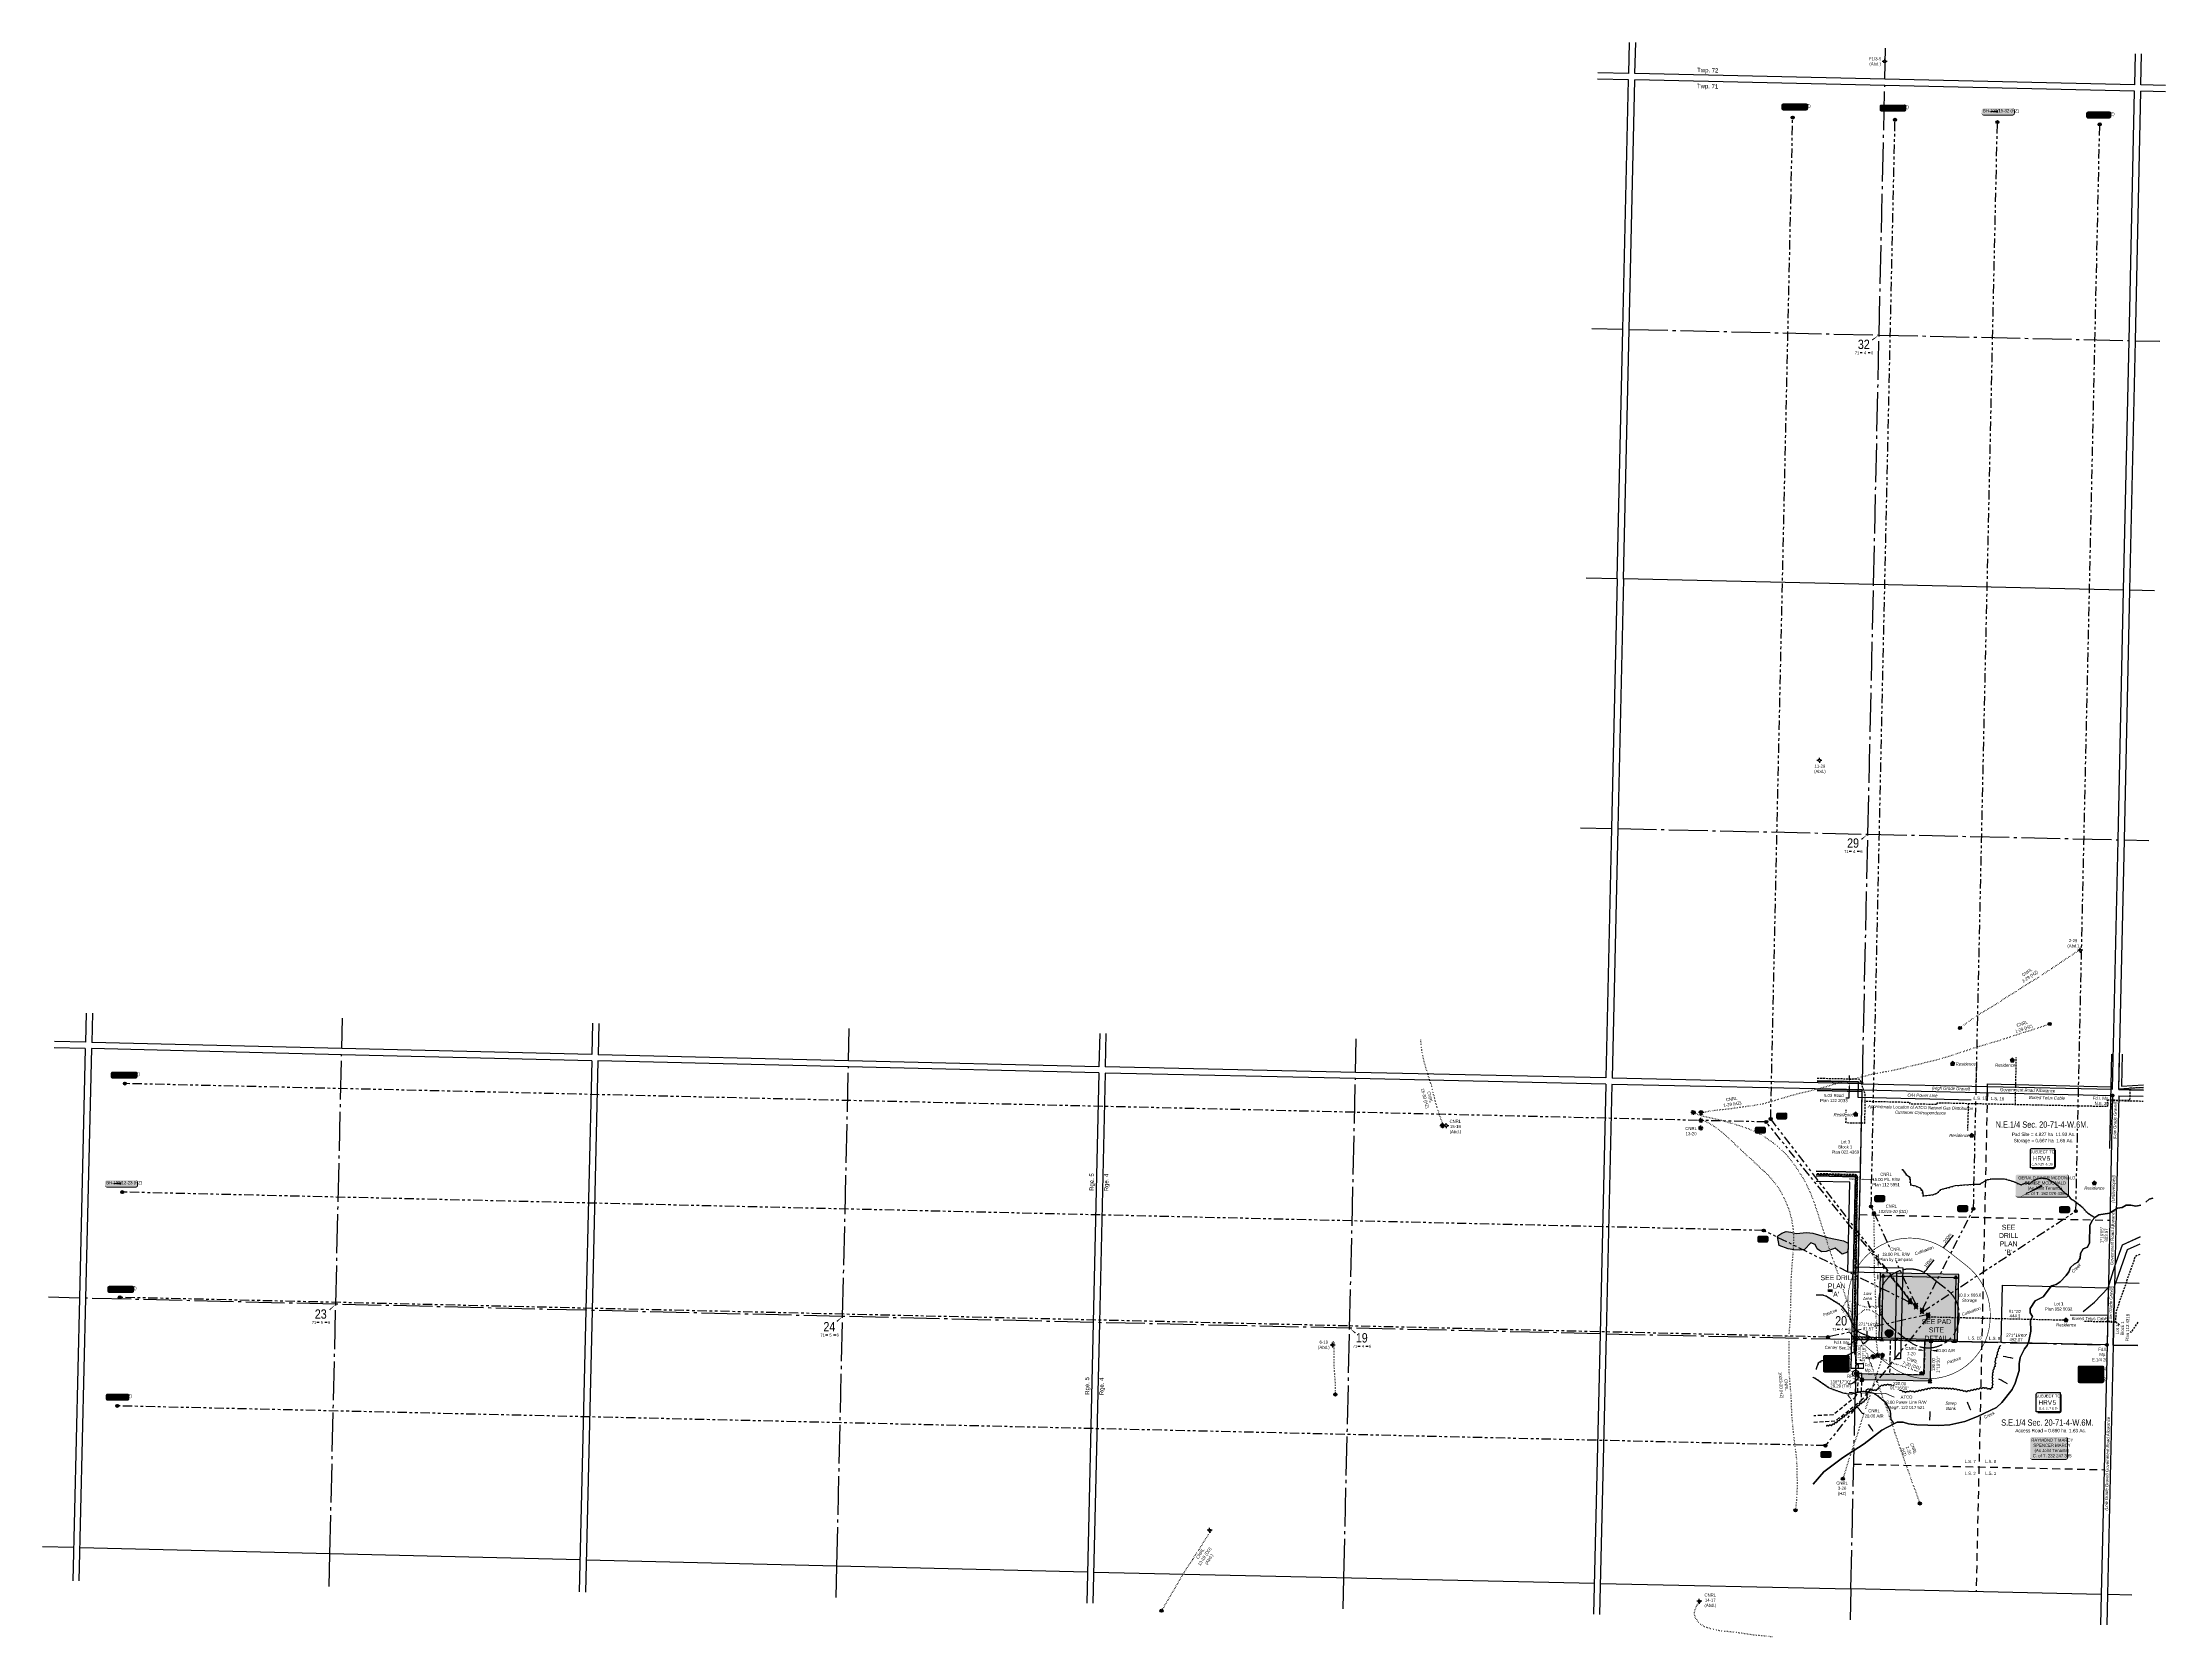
# Model space of a CAD drawing. Extents: x 391969 to 411203, y 6106388 to 6118279.
# Drawn here: x 393688 to 400529, y 6113143 to 6118279 of the extents above; entities that cross this region are included whole.
import ezdxf
from ezdxf.enums import TextEntityAlignment as Align

# ---------------------------------------------------------------- set-up
doc = ezdxf.new("R2010")
doc.units = 0
doc.header["$LTSCALE"] = 5
doc.header["$PDSIZE"] = 0.5
for name, pattern in [('0', [1, 1, 0]), ('foc-ACCESSROAD', [3.75, 2.5, -1.25]), ('foc-BUFFER', [16.75, 15, -1.75]), ('foc-DOT', [1, 0.2, -0.8]), ('foc-DRILLPATH', [14.75, 6, -1.75, 1.75, -1.75, 1.75, -1.75]), ('foc-FLOWLINE', [3.75, 2.5, -1.25]), ('foc-LSD', [8, 5, -3]), ('foc-QUARTERLINE', [33, 25, -3, 2, -3]), ('foc-TIELINE', [1.875, 1.25, -0.625]), ('foc-TOPO', [1, 0.2, -0.8]), ('foc-TOPO-ephemeral', [6.25, 3.125, -0.625, 0.625, -0.625, 0.625, -0.625]), ('foc-WHEELTRACKS', [2, 0.4, -1.6]), ('UG_PIPE', [1.875, 1.25, -0.625])]:
    doc.linetypes.add(name, pattern=pattern)
doc.layers.get('Defpoints').update_dxf_attribs({"color": 9})
for name, color, linetype in [('10', 1, 'Continuous'), ('35', 37, 'Continuous'), ('9', 3, 'Continuous'), ('AS-DRILL', 8, 'foc-DOT'), ('AS-DRILL-T', 8, 'Continuous'), ('AS-FENCE', 48, 'foc-FENCE'), ('AS-PIPE-UG', 44, 'UG_PIPE'), ('AS-PIPE-UG-T', 44, 'Continuous'), ('AS-POWER', 104, 'foc-POWER'), ('AS-POWER-T', 104, 'Continuous'), ('AS-RESIDENCE', 14, 'Continuous'), ('AS-TELUS', 224, 'foc-TEL'), ('AS-UNDERLAY-H', 141, 'Continuous'), ('AUX-BUFFER', 7, 'foc-BUFFER'), ('C-AR', 13, 'foc-ACCESSROAD'), ('C-RW', 13, 'Continuous'), ('C-SYMBOL', 7, 'Continuous'), ('C-WS', 13, 'foc-ACCESSROAD'), ('C-WS-S', 8, 'Continuous'), ('CG-NOTES', 7, 'Continuous'), ('CTW', 7, 'Continuous'), ('D-TXT', 6, 'Continuous'), ('DETAIL-T', 7, 'Continuous'), ('F-EZE', 190, 'foc-FLOWLINE'), ('F-WS-S', 8, 'Continuous'), ('L-AREAREQUIRED', 7, 'Continuous'), ('L-AREAWORK', 5, 'Continuous'), ('L-BD', 7, 'Continuous'), ('L-BD1', 253, 'Continuous'), ('L-DETAIL-T', 3, 'Continuous'), ('L-MON', 1, 'Continuous'), ('L-MON-T', 1, 'Continuous'), ('L-QSEC', 8, 'foc-QUARTERLINE'), ('L-ROAD-T', 7, 'Continuous'), ('L-SEC', 7, 'Continuous'), ('L-SECLBL', 7, 'Continuous'), ('L-SECQ', 8, 'foc-QUARTERLINE'), ('L-SECTION-LSD', 7, 'foc-LSD'), ('L-TIE', 7, 'foc-TIELINE'), ('L-TITLEDB', 4, 'Continuous'), ('L-TITLEDB-T', 4, 'Continuous'), ('P-CROSSINGS', 250, 'Continuous'), ('P-PDRILLPATH', 12, 'foc-DRILLPATH'), ('P-PROPOSED', 10, 'Continuous'), ('P-PROPOSED-H', 21, 'Continuous'), ('P-TEMP-BLUE', 146, 'Continuous'), ('P-TEMP-BLUE-T', 146, 'Continuous'), ('P-TXT', 4, 'Continuous'), ('T-BUSH', 110, '0'), ('T-DRAW', 143, 'foc-TOPO-ephemeral'), ('T-LOW-AREA', 48, 'foc-TOPO'), ('T-TIE', 201, 'foc-TIELINE'), ('T-WATER', 160, 'Continuous'), ('T-WATER-H', 133, 'Continuous'), ('T-WATER-P3', 160, 'foc-WHEELTRACKS'), ('T-WATER-T', 170, 'Continuous')]:
    doc.layers.add(name, color=color, linetype=linetype)
for name, color, linetype, lineweight in [('C-AR-T', 13, 'Continuous', 9), ('C-RW-T', 13, 'Continuous', 9), ('C-WS-T', 13, 'Continuous', 9), ('F-EZE-T', 190, 'Continuous', 9), ('T-TEXT', 48, 'Continuous', 18), ('T-TIE-T', 201, 'Continuous', 18)]:
    doc.layers.add(name, color=color, linetype=linetype, lineweight=lineweight)
doc.layers.add('P-TEMP-BLUE-H', color=7, linetype='Continuous', true_color=0x99e6ff)
doc.styles.add('100L', font='ARIALN.TTF', dxfattribs={"height": 11})
doc.styles.add('175L', font='ARIALN.TTF', dxfattribs={"height": 20})
doc.styles.add('80', font='ARIALN.TTF', dxfattribs={"height": 10})
doc.styles.add('80CG', font='ARIALN.TTF', dxfattribs={"height": 10})
doc.styles.add('80L', font='ARIALN.TTF', dxfattribs={"height": 10})
doc.styles.add('80LS', font='ARIALNI.TTF', dxfattribs={"height": 10})
doc.styles.add('Crossing', font='ARIALN.TTF', dxfattribs={"height": 10})
doc.styles.add('foc-LtypeFont', font='ARIALN.TTF', dxfattribs={"height": 7.35})
doc.styles.add('HRV', font='ARIALN.TTF', dxfattribs={"height": 3})
doc.styles.add('SIMPLEX', font='ARIALN.TTF')
doc.linetypes.add('foc-FENCE', pattern='A,10,-1,["X",foc-LtypeFont,S=0.2,R=0,X=-0.625,Y=-0.75],-1.24', length=12.24)
doc.linetypes.add('foc-POWER', pattern='A,6,-1,["P",foc-LtypeFont,S=0.2,R=0,X=-0.625,Y=-0.75],-1.24,4', length=12.24)
doc.linetypes.add('foc-POWER-NOLINE', pattern='A,0,-4,["P",foc-LtypeFont,S=0.2,R=0,X=-0.625,Y=-0.75],-8.24', length=12.24)
doc.linetypes.add('foc-TEL', pattern='A,2,-1,["T",foc-LtypeFont,S=0.2,R=0,X=-0.425,Y=-0.75],-1.24,8', length=12.24)
doc.linetypes.add('foc-TEL-NOLINE', pattern='A,0,-2,["T",foc-LtypeFont,S=0.2,R=0,X=-0.425,Y=-0.75],-10.24', length=12.24)
doc.linetypes.add('foc-TOPO-flowdirection-NOLINE', pattern='A,0,[">",foc-LtypeFont,S=0.3,R=0,X=0,Y=-0.945],-20,[">",foc-LtypeFont,S=0.3,R=0,X=0,Y=-0.945],0', length=20)
doc.dimstyles.new('CG2011', dxfattribs={"dimscale": 5, "dimtxt": 9, "dimasz": 2, "dimexe": 0.2, "dimexo": 0.0625, "dimgap": 0.5, "dimtad": 0, "dimtih": 1, "dimtoh": 1, "dimzin": 0, "dimdsep": 46, "dimtxsty": '80CG', "dimcen": 0.1, "dimse1": 1, "dimse2": 1, "dimclrd": 256, "dimclrt": 256, "dimaunit": 1, "dimadec": 4, "dimazin": 0, "dimtfac": 0.06, "dimtofl": 0, "dimtmove": 0, "dimatfit": 1, "dimfxl": 0.2, "dimtolj": 1, "dimtzin": 0, "dimlwd": -1, "dimarcsym": 0})
doc.dimstyles.new('Compass 5 000', dxfattribs={"dimscale": 5, "dimtxt": 9, "dimasz": 2, "dimexe": 0.2, "dimexo": 0.0625, "dimgap": 0.5, "dimtad": 0, "dimtih": 1, "dimtoh": 1, "dimzin": 0, "dimdsep": 46, "dimtxsty": '80CG', "dimcen": 0.1, "dimse1": 1, "dimse2": 1, "dimclrd": 256, "dimclrt": 256, "dimaunit": 1, "dimadec": 4, "dimazin": 0, "dimtfac": 0.06, "dimtofl": 0, "dimtmove": 0, "dimatfit": 1, "dimfxl": 0.2, "dimtolj": 1, "dimtzin": 0, "dimlwd": -1, "dimarcsym": 0})

# ---------------------------------------------------------------- blocks, each defined once
blk = doc.blocks.new('res_occ')
for points in [[(0.1, 0.9), (-1.3, -0.4), (1.5, -0.4)], [(-0.9, -1.4), (1.1, -1.4), (1.1, -0.4), (-0.9, -0.4)]]:
    blk.add_hatch(color=14).paths.add_polyline_path(points)
at = {"color": 14}
for points in [[(0.1, 0.9), (-1.3, -0.4), (1.5, -0.4)], [(-0.9, -1.4), (1.1, -1.4), (1.1, -0.4), (-0.9, -0.4)]]:
    blk.add_lwpolyline(points, close=True, dxfattribs=at)
blk = doc.blocks.new('L-SECLBL')
at = {"layer": '9', "color": 7}
for p, q in [((-5.1, -27.8), (-12.3, -27.8)), ((20.7, -27.8), (13.5, -27.8))]:
    blk.add_line(p, q, dxfattribs=at)
at = {"layer": '10', "color": 2, "style": 'SIMPLEX'}
blk.add_attdef('SEC', text='', height=30, dxfattribs=at).set_placement((0, 0), align=Align.MIDDLE)
at = {"layer": '10', "color": 5, "style": '80L'}
blk.add_attdef('TWP', text='', height=9.5, dxfattribs=at).set_placement((-14.4, -27.4), align=Align.MIDDLE_RIGHT)
blk.add_attdef('RGE', text='', height=9.5, dxfattribs=at).set_placement((3.6, -27.4), align=Align.MIDDLE_CENTER)
blk.add_attdef('MER', text='', height=9.5, dxfattribs=at).set_placement((23.2, -27.4), align=Align.MIDDLE_LEFT)
blk = doc.blocks.new('*D425')
at = {"layer": 'Defpoints', "color": 0, "transparency": 16777216}
for p in [(399510.6, 6114930), (399523.7, 6114929.7), (399523.5, 6114924.7)]:
    blk.add_point(p, dxfattribs=at)
at = {"layer": 'L-TITLEDB-T', "transparency": 16777216}
for p, q in [((399510.8, 6114940), (399511, 6114950)), ((399509.4, 6114877.9), (399499.4, 6114877.9)), ((399510.2, 6114914.9), (399509.4, 6114877.9))]:
    blk.add_line(p, q, dxfattribs=at)
for points in [[(399509.1, 6114940), (399512.5, 6114939.9), (399510.6, 6114930)], [(399508.6, 6114915), (399511.9, 6114914.9), (399510.5, 6114924.9)]]:
    blk.add_solid(points, dxfattribs=at)
at = {"layer": 'L-TITLEDB-T', "transparency": 16777216, "insert": (399460.7, 6114877.9), "char_height": 10, "attachment_point": 5, "style": '80CG'}
blk.add_mtext('\\A1;5.03 Road\\PPlan 122 2033', dxfattribs=at)
blk = doc.blocks.new('*U432')
h = blk.add_hatch(color=59)
edge = h.paths.add_edge_path()
edge.add_line((-79, -37), (79, -37))
edge.add_arc((79, -31), 6, 270, 360)
edge.add_line((85, -31), (85, 29.5))
edge.add_arc((79, 29.5), 6, 0, 90)
edge.add_line((79, 35.5), (-79, 35.5))
edge.add_arc((-79, 29.5), 6, 90, 180)
edge.add_line((-85, 29.5), (-85, -31))
edge.add_arc((-79, -31), 6, 180, 270)
at = {"color": 1, "flags": 128}
blk.add_lwpolyline([(-79, -37, 3, 3, 0), (79, -37, 3, 3, 0.414214), (85, -31, 3, 3, 0), (85, 29.5, 3, 0, 0.414214), (79, 35.5, 0, 0, 0), (-79, 35.5, 0, 0, 0.414214), (-85, 29.5, 0, 0, 0), (-85, -31, 0, 3, 0.414214)], format="xyseb", close=True, dxfattribs=at)
blk.add_lwpolyline([(-72.5, -37.6, 0, 7.5, 0), (0, 0, 0, 0, 0)], format="xyseb", dxfattribs=at)
at = {"color": 1, "style": '80'}
blk.add_attdef('ENTER_TEXT_001', (-36.3, -5), '', height=10, dxfattribs=at)
blk = doc.blocks.new('*D428')
at = {"layer": 'C-RW-T', "transparency": 16777216}
for p, q in [((399520.5, 6114616.9), (399510.5, 6114617.1)), ((399555.5, 6114616.1), (399589.8, 6114615.3))]:
    blk.add_line(p, q, dxfattribs=at)
for points in [[(399520.6, 6114618.6), (399520.5, 6114615.2), (399530.5, 6114616.7)], [(399555.5, 6114617.8), (399555.5, 6114614.4), (399545.5, 6114616.3)]]:
    blk.add_solid(points, dxfattribs=at)
at = {"layer": 'Defpoints', "color": 0, "transparency": 16777216}
for p in [(399530.5, 6114616.7), (399526.5, 6114438.5), (399541.4, 6114438.2)]:
    blk.add_point(p, dxfattribs=at)
at = {"layer": 'C-RW-T', "transparency": 16777216, "insert": (399628.9, 6114615.3), "char_height": 10, "attachment_point": 5, "style": '80CG'}
blk.add_mtext('\\A1;CNRL\\P15.00 P/L R/W\\PPlan 112 5951', dxfattribs=at)
blk = doc.blocks.new('HRV')
blk.add_lwpolyline([(-35.1, 31.6), (37.2, 31.6), (37.2, -25.5, -0.414214), (32.2, -30.5), (-40.1, -30.5), (-40.1, 26.6, -0.414214)], format="xyb", close=True)
at = {"const_width": 5, "flags": 128}
blk.add_lwpolyline([(-35.1, -33), (32.2, -33, 0.414214), (39.7, -25.5), (39.7, 26.6)], format="xyb", dxfattribs=at)
at = {"style": '80L'}
blk.add_text('SUBJECT TO', height=9.5, dxfattribs=at).set_placement((-2, 13.1), align=Align.BOTTOM_CENTER)
blk.add_attdef('(N.W.1/4 00)', text='', height=7.12, dxfattribs=at).set_placement((-2, -24.4), align=Align.BOTTOM_CENTER)
at = {"layer": 'CTW', "color": 3, "style": 'HRV'}
blk.add_text('HRV', height=15, dxfattribs=at).set_placement((-10.9, -0.2), align=Align.MIDDLE_CENTER)
blk.add_attdef('0', text='', height=15, dxfattribs=at).set_placement((18.3, -0.2), align=Align.MIDDLE_CENTER)
blk = doc.blocks.new('GAS')
h = blk.add_hatch(color=255)
h.dxf.hatch_style = 1
edge = h.paths.add_edge_path()
edge.add_arc((0, 0), 0.9, 0, 360)
for p, q in [((-0.8, 0), (-1.6, 0)), ((-0.6, 0.6), (-1.1, 1.1)), ((0, 0.8), (0, 1.6)), ((0.6, 0.6), (1.1, 1.1)), ((1.6, 0), (0.8, 0)), ((-0.6, -0.6), (-1.1, -1.1)), ((0, -0.8), (0, -1.6)), ((1.1, -1.1), (0.6, -0.6))]:
    blk.add_line(p, q)
blk.add_circle((0, 0), 0.8)
blk = doc.blocks.new('BH-Existing')
at = {"layer": 'AS-DRILL-T'}
h = blk.add_hatch(color=256, dxfattribs=at)
h.dxf.hatch_style = 1
edge = h.paths.add_edge_path()
edge.add_arc((0, 0), 0.5, 0, 360)
blk.add_circle((0, 0), 0.5, dxfattribs=at)
blk = doc.blocks.new('fdia')
at = {"color": 255, "const_width": 1}
blk.add_lwpolyline([(-0.5, 0, 1), (0.5, 0, 1)], format="xyb", close=True, dxfattribs=at)
blk = doc.blocks.new('Fdiaa')
blk.add_blockref('fdia', (0, 0))
blk = doc.blocks.new('fdib')
at = {"color": 1, "const_width": 1.6}
blk.add_lwpolyline([(-0.4, 0, 1), (0.4, 0, 1)], format="xyb", close=True, dxfattribs=at)
at = {"color": 1}
blk.add_circle((0, 0), 0.8, dxfattribs=at)
blk = doc.blocks.new('Fdibb')
blk.add_blockref('fdib', (0, 0))
blk = doc.blocks.new('fdicc')
for name in ['Fdibb', 'Fdiaa']:
    blk.add_blockref(name, (0, 0))
blk = doc.blocks.new('FDI')
blk.add_blockref('fdicc', (0, 0))
blk = doc.blocks.new('*U469')
h = blk.add_hatch(color=254)
edge = h.paths.add_edge_path()
edge.add_line((-36.5, -28.5), (36.5, -28.5))
edge.add_arc((36.5, -22.5), 6, 270, 360)
edge.add_line((42.5, -22.5), (42.5, 21))
edge.add_arc((36.5, 21), 6, 0, 90)
edge.add_line((36.5, 27), (-36.5, 27))
edge.add_arc((-36.5, 21), 6, 90, 180)
edge.add_line((-42.5, 21), (-42.5, -22.5))
edge.add_arc((-36.5, -22.5), 6, 180, 270)
at = {"color": 1, "flags": 128}
blk.add_lwpolyline([(-36.5, -28.5, 3, 3, 0), (36.5, -28.5, 3, 3, 0.414214), (42.5, -22.5, 3, 3, 0), (42.5, 21, 3, 0, 0.414214), (36.5, 27, 0, 0, 0), (-36.5, 27, 0, 0, 0.414214), (-42.5, 21, 0, 0, 0), (-42.5, -22.5, 0, 3, 0.414214)], format="xyseb", close=True, dxfattribs=at)
blk.add_lwpolyline([(-36.1, 4.9, 0, 10, 0), (0, 0, 5, 5, 0)], format="xyseb", dxfattribs=at)
at = {"color": 1, "style": '80'}
blk.add_attdef('ENTER_TEXT_001', (-36.3, -5), '', height=10, dxfattribs=at)
blk = doc.blocks.new('*U482')
h = blk.add_hatch(color=59)
edge = h.paths.add_edge_path()
edge.add_line((-54, -37), (54, -37))
edge.add_arc((54, -31), 6, 270, 360)
edge.add_line((60, -31), (60, 29.5))
edge.add_arc((54, 29.5), 6, 0, 90)
edge.add_line((54, 35.5), (-54, 35.5))
edge.add_arc((-54, 29.5), 6, 90, 180)
edge.add_line((-60, 29.5), (-60, -31))
edge.add_arc((-54, -31), 6, 180, 270)
at = {"color": 1, "flags": 128}
blk.add_lwpolyline([(-54, -37, 3, 3, 0), (54, -37, 3, 3, 0.414214), (60, -31, 3, 3, 0), (60, 29.5, 3, 0, 0.414214), (54, 35.5, 0, 0, 0), (-54, 35.5, 0, 0, 0.414214), (-60, 29.5, 0, 0, 0), (-60, -31, 0, 3, 0.414214)], format="xyseb", close=True, dxfattribs=at)
blk.add_lwpolyline([(-0.3, 0, 0, 7.5, 0), (0, 0, 0, 0, 0)], format="xyseb", dxfattribs=at)
at = {"color": 1, "style": '80'}
blk.add_attdef('ENTER_TEXT_001', (-36.3, -5), '', height=10, dxfattribs=at)
blk = doc.blocks.new('*D483')
at = {"layer": 'C-AR-T', "transparency": 16777216}
for p, q in [((399512, 6113912.5), (399505.7, 6113920.3)), ((399536.9, 6113881.3), (399552.6, 6113861.7)), ((399552.6, 6113861.7), (399562.6, 6113861.7))]:
    blk.add_line(p, q, dxfattribs=at)
for points in [[(399513.3, 6113913.6), (399510.7, 6113911.5), (399518.2, 6113904.7)], [(399538.3, 6113882.3), (399535.6, 6113880.3), (399530.7, 6113889.1)]]:
    blk.add_solid(points, dxfattribs=at)
at = {"layer": 'Defpoints', "color": 0, "transparency": 16777216}
for p in [(399502.8, 6113892.4), (399515.3, 6113876.8)]:
    blk.add_point(p, dxfattribs=at)
at = {"layer": 'C-AR-T', "transparency": 16777216, "insert": (399590.3, 6113861.7), "char_height": 10, "attachment_point": 5, "style": '80CG', "bg_fill": 3, "box_fill_scale": 1.1, "bg_fill_color": 256, "bg_fill_true_color": 13158600, "bg_fill_transparency": 0}
blk.add_mtext('\\A1;CNRL\\P20.00 A/R', dxfattribs=at)
at = {"layer": 'Defpoints', "color": 0, "transparency": 16777216}
blk.add_point((399530.7, 6113889.1), dxfattribs=at)
blk = doc.blocks.new('TEMP')
h = blk.add_hatch(color=255)
h.dxf.hatch_style = 1
h.paths.add_polyline_path([(0, 0.3), (-0.7, 1.2), (-0.7, 0.7), (-1.2, 0.7), (-0.3, 0), (-1.2, -0.7), (-0.7, -0.7), (-0.7, -1.2), (0, -0.3), (0.7, -1.2), (0.7, -0.7), (1.2, -0.7), (0.3, 0), (1.2, 0.7), (0.7, 0.7), (0.7, 1.2)])
h.paths.add_polyline_path([(0.6, 0.8), (0.6, 0.6), (0.8, 0.6), (0.1, 0), (0.8, -0.6), (0.6, -0.6), (0.6, -0.8), (0, -0.1), (-0.6, -0.8), (-0.6, -0.6), (-0.8, -0.6), (-0.1, 0), (-0.8, 0.6), (-0.6, 0.6), (-0.6, 0.8), (0, 0.1)], flags=16)
h = blk.add_hatch(color=1)
h.dxf.hatch_style = 1
h.paths.add_polyline_path([(0, 0.1), (-0.6, 0.8), (-0.6, 0.6), (-0.8, 0.6), (-0.1, 0), (-0.8, -0.6), (-0.6, -0.6), (-0.6, -0.8), (0, -0.1), (0.6, -0.8), (0.6, -0.6), (0.8, -0.6), (0.1, 0), (0.8, 0.6), (0.6, 0.6), (0.6, 0.8)])
at = {"color": 1}
for p, q in [((-0.1, 0), (0.1, 0)), ((0, 0.1), (0, -0.1))]:
    blk.add_line(p, q, dxfattribs=at)
at = {"color": 255, "flags": 128}
blk.add_lwpolyline([(-0.3, 0), (-1.2, 0.7), (-0.7, 0.7), (-0.7, 1.2), (0, 0.3), (0.7, 1.2), (0.7, 0.7), (1.2, 0.7), (0.3, 0), (1.2, -0.7), (0.7, -0.7), (0.7, -1.2), (0, -0.3), (-0.7, -1.2), (-0.7, -0.7), (-1.2, -0.7)], close=True, dxfattribs=at)
at = {"color": 1, "flags": 128}
blk.add_lwpolyline([(-0.1, 0), (-0.8, 0.6), (-0.6, 0.6), (-0.6, 0.8), (0, 0.1), (0.6, 0.8), (0.6, 0.6), (0.8, 0.6), (0.1, 0), (0.8, -0.6), (0.6, -0.6), (0.6, -0.8), (0, -0.1), (-0.6, -0.8), (-0.6, -0.6), (-0.8, -0.6)], close=True, dxfattribs=at)
blk = doc.blocks.new('*D484')
at = {"layer": 'C-RW-T', "transparency": 16777216}
for p, q in [((399603.3, 6114342.7), (399603.9, 6114372.7)), ((399603.9, 6114372.7), (399613.9, 6114372.7)), ((399602.4, 6114304.7), (399602.2, 6114294.7))]:
    blk.add_line(p, q, dxfattribs=at)
for points in [[(399600.7, 6114304.8), (399604.1, 6114304.7), (399602.6, 6114314.7)], [(399601.6, 6114342.8), (399604.9, 6114342.7), (399603, 6114332.7)]]:
    blk.add_solid(points, dxfattribs=at)
at = {"layer": 'Defpoints', "color": 0, "transparency": 16777216}
blk.add_point((399600.2, 6114314.8), dxfattribs=at)
at = {"layer": 'C-RW-T', "transparency": 16777216, "insert": (399660.7, 6114372.7), "char_height": 10, "attachment_point": 5, "style": '80CG', "bg_fill": 3, "box_fill_scale": 1.1, "bg_fill_color": 256, "bg_fill_true_color": 13158600, "bg_fill_transparency": 0}
blk.add_mtext('\\A1;CNRL\\P18.00 P/L R/W\\PPlan by Compass', dxfattribs=at)
at = {"layer": 'Defpoints', "color": 0, "transparency": 16777216}
for p in [(399600.6, 6114332.8), (399603, 6114332.7)]:
    blk.add_point(p, dxfattribs=at)
blk = doc.blocks.new('TRIA')
blk.add_hatch(color=255).paths.add_polyline_path([(0, 1.5), (-1.5, -0.9), (1.4, -0.9)])
blk = doc.blocks.new('TRIAA')
blk.add_blockref('TRIA', (0, 0))
blk = doc.blocks.new('TRIB')
at = {"color": 1}
blk.add_lwpolyline([(-1.1, -0.7), (0, 1.1), (1, -0.7)], close=True, dxfattribs=at)
blk = doc.blocks.new('TRIBB')
blk.add_blockref('TRIB', (0, 0))
blk = doc.blocks.new('TRICC')
for name in ['TRIAA', 'TRIBB']:
    blk.add_blockref(name, (0, 0))
blk = doc.blocks.new('plspike')
blk.add_blockref('TRICC', (0, 0))
blk = doc.blocks.new('*D488')
at = {"layer": 'Defpoints', "color": 0, "transparency": 16777216}
for p in [(399752.9, 6114064.3), (399772.9, 6114064.6), (399772.9, 6114063.8)]:
    blk.add_point(p, dxfattribs=at)
at = {"layer": 'P-TXT', "transparency": 16777216}
for p, q in [((399742.9, 6114065.3), (399732.9, 6114065.5)), ((399782.9, 6114064.4), (399792.9, 6114064.1))]:
    blk.add_line(p, q, dxfattribs=at)
for points in [[(399743, 6114067), (399742.9, 6114063.6), (399752.9, 6114065.1)], [(399782.9, 6114066), (399782.9, 6114062.7), (399772.9, 6114064.6)]]:
    blk.add_solid(points, dxfattribs=at)
at = {"layer": 'P-TXT', "transparency": 16777216, "insert": (399820.6, 6114064.1), "char_height": 10, "attachment_point": 5, "style": '80CG'}
blk.add_mtext('\\A1;20.00 A/R', dxfattribs=at)
blk = doc.blocks.new('*U489')
h = blk.add_hatch(color=254)
edge = h.paths.add_edge_path()
edge.add_line((-36.5, -28.5), (36.5, -28.5))
edge.add_arc((36.5, -22.5), 6, 270, 360)
edge.add_line((42.5, -22.5), (42.5, 21))
edge.add_arc((36.5, 21), 6, 0, 90)
edge.add_line((36.5, 27), (-36.5, 27))
edge.add_arc((-36.5, 21), 6, 90, 180)
edge.add_line((-42.5, 21), (-42.5, -22.5))
edge.add_arc((-36.5, -22.5), 6, 180, 270)
at = {"color": 1, "flags": 128}
blk.add_lwpolyline([(-36.5, -28.5, 3, 3, 0), (36.5, -28.5, 3, 3, 0.414214), (42.5, -22.5, 3, 3, 0), (42.5, 21, 3, 0, 0.414214), (36.5, 27, 0, 0, 0), (-36.5, 27, 0, 0, 0.414214), (-42.5, 21, 0, 0, 0), (-42.5, -22.5, 0, 3, 0.414214)], format="xyseb", close=True, dxfattribs=at)
blk.add_lwpolyline([(57.8, -30.1, 0, 10, 0), (0, 0, 5, 5, 0)], format="xyseb", dxfattribs=at)
at = {"color": 1, "style": '80'}
blk.add_attdef('ENTER_TEXT_001', (-36.3, -5), '', height=10, dxfattribs=at)
blk = doc.blocks.new('xing2')
h = blk.add_hatch(color=50)
h.dxf.hatch_style = 1
edge = h.paths.add_edge_path()
edge.add_ellipse((0, 0), major_axis=(-12.5, 0), ratio=0.816297, start_angle=0, end_angle=360)
h = blk.add_hatch(color=250)
h.dxf.hatch_style = 1
edge = h.paths.add_edge_path()
edge.add_ellipse((0, -2), major_axis=(-12.5, 0), ratio=0.816297, start_angle=0, end_angle=180)
edge.add_line((12.5, -2), (12.5, 0))
edge.add_ellipse((0, 0), major_axis=(-12.5, 0), ratio=0.816297, start_angle=0, end_angle=180, ccw=False)
edge.add_line((-12.5, 0), (-12.5, -2))
at = {"color": 250}
blk.add_ellipse((0, 0), major_axis=(-12.5, 0), ratio=0.816297, dxfattribs=at)
blk.add_ellipse((0, -2), major_axis=(-12.5, 0), ratio=0.816297, start_param=0, end_param=3.141593, dxfattribs=at)
at = {"color": 250, "style": 'Crossing'}
blk.add_attdef('CROSSING', text='', height=9, dxfattribs=at).set_placement((0.1, 0), align=Align.MIDDLE_CENTER)
at = {"color": 250, "style": 'Crossing', "flags": 1}
for tag, p in [('DESCRIPTION', (0.1, -25.8)), ('LOCATION', (0.1, -39.3)), ('DWG_REF', (0.1, -52.8)), ('OWNER', (0.1, -12.5))]:
    blk.add_attdef(tag, text='', height=9, dxfattribs=at).set_placement(p, align=Align.MIDDLE_CENTER)
blk = doc.blocks.new('*U499')
h = blk.add_hatch(color=255)
edge = h.paths.add_edge_path()
edge.add_line((-11.5, -11.5), (11.5, -11.5))
edge.add_arc((11.5, -5.5), 6, 270, 360)
edge.add_line((17.5, -5.5), (17.5, 4))
edge.add_arc((11.5, 4), 6, 0, 90)
edge.add_line((11.5, 10), (-11.5, 10))
edge.add_arc((-11.5, 4), 6, 90, 180)
edge.add_line((-17.5, 4), (-17.5, -5.5))
edge.add_arc((-11.5, -5.5), 6, 180, 270)
at = {"color": 14, "flags": 128}
blk.add_lwpolyline([(-16, -1.8, 0, 7.5, 0), (0, 0, 0, 0, 0)], format="xyseb", dxfattribs=at)
blk.add_lwpolyline([(-11.5, -11.5, 3, 3, 0), (11.5, -11.5, 3, 3, 0.414214), (17.5, -5.5, 3, 3, 0), (17.5, 4, 3, 0, 0.414214), (11.5, 10, 0, 0, 0), (-11.5, 10, 0, 0, 0.414214), (-17.5, 4, 0, 0, 0), (-17.5, -5.5, 0, 3, 0.414214)], format="xyseb", close=True, dxfattribs=at)
at = {"color": 14, "style": '80'}
blk.add_attdef('ENTER_TEXT_001', (-26.8, -4.9), '', height=10, dxfattribs=at)
blk = doc.blocks.new('plbh')
at = {"layer": 'L-MON'}
h = blk.add_hatch(color=255, dxfattribs=at)
h.dxf.hatch_style = 1
edge = h.paths.add_edge_path()
edge.add_arc((0, 0), 1.16, 0, 360)
h = blk.add_hatch(color=256, dxfattribs=at)
h.dxf.hatch_style = 1
h.paths.add_polyline_path([(-0.96, 0, 1), (0.96, 0, 1)])
h.paths.add_polyline_path([(0.91, 0, -1), (-0.91, 0, -1)], flags=16)
h.paths.add_polyline_path([(0.45, 0, -1), (-0.45, 0, -1)], flags=0)
h = blk.add_hatch(color=256, dxfattribs=at)
h.dxf.hatch_style = 1
h.paths.add_polyline_path([(-0.45, 0, 1), (0.45, 0, 1)])
h.paths.add_polyline_path([(0.4, 0, -1), (-0.4, 0, -1)], flags=16)
at = {"layer": 'L-MON', "color": 240}
for radius in [0.96, 0.91, 0.45, 0.4]:
    blk.add_circle((0, 0), radius, dxfattribs=at)
blk = doc.blocks.new('*U503')
h = blk.add_hatch(color=255)
edge = h.paths.add_edge_path()
edge.add_line((-31.5, -11.5), (31.5, -11.5))
edge.add_arc((31.5, -5.5), 6, 270, 360)
edge.add_line((37.5, -5.5), (37.5, 4))
edge.add_arc((31.5, 4), 6, 0, 90)
edge.add_line((31.5, 10), (-31.5, 10))
edge.add_arc((-31.5, 4), 6, 90, 180)
edge.add_line((-37.5, 4), (-37.5, -5.5))
edge.add_arc((-31.5, -5.5), 6, 180, 270)
at = {"color": 14, "flags": 128}
blk.add_lwpolyline([(-31.5, -11.5, 3, 3, 0), (31.5, -11.5, 3, 3, 0.414214), (37.5, -5.5, 3, 3, 0), (37.5, 4, 3, 0, 0.414214), (31.5, 10, 0, 0, 0), (-31.5, 10, 0, 0, 0.414214), (-37.5, 4, 0, 0, 0), (-37.5, -5.5, 0, 3, 0.414214)], format="xyseb", close=True, dxfattribs=at)
blk.add_lwpolyline([(-34.3, -0.1, 0, 7.5, 0), (0, 0, 0, 0, 0)], format="xyseb", dxfattribs=at)
at = {"color": 14, "style": '80'}
blk.add_attdef('ENTER_TEXT_001', (-26.8, -4.9), '', height=10, dxfattribs=at)
blk = doc.blocks.new('*U504')
h = blk.add_hatch(color=255)
edge = h.paths.add_edge_path()
edge.add_line((-36.5, -11.5), (36.5, -11.5))
edge.add_arc((36.5, -5.5), 6, 270, 360)
edge.add_line((42.5, -5.5), (42.5, 4))
edge.add_arc((36.5, 4), 6, 0, 90)
edge.add_line((36.5, 10), (-36.5, 10))
edge.add_arc((-36.5, 4), 6, 90, 180)
edge.add_line((-42.5, 4), (-42.5, -5.5))
edge.add_arc((-36.5, -5.5), 6, 180, 270)
at = {"color": 14, "flags": 128}
blk.add_lwpolyline([(-36.5, -11.5, 3, 3, 0), (36.5, -11.5, 3, 3, 0.414214), (42.5, -5.5, 3, 3, 0), (42.5, 4, 3, 0, 0.414214), (36.5, 10, 0, 0, 0), (-36.5, 10, 0, 0, 0.414214), (-42.5, 4, 0, 0, 0), (-42.5, -5.5, 0, 3, 0.414214)], format="xyseb", close=True, dxfattribs=at)
blk.add_lwpolyline([(-34.3, -0.1, 0, 7.5, 0), (0, 0, 0, 0, 0)], format="xyseb", dxfattribs=at)
at = {"color": 14, "style": '80'}
blk.add_attdef('ENTER_TEXT_001', (-26.8, -4.9), '', height=10, dxfattribs=at)
blk = doc.blocks.new('*U505')
h = blk.add_hatch(color=255)
edge = h.paths.add_edge_path()
edge.add_line((-46.5, -11.5), (46.5, -11.5))
edge.add_arc((46.5, -5.5), 6, 270, 360)
edge.add_line((52.5, -5.5), (52.5, 4))
edge.add_arc((46.5, 4), 6, 0, 90)
edge.add_line((46.5, 10), (-46.5, 10))
edge.add_arc((-46.5, 4), 6, 90, 180)
edge.add_line((-52.5, 4), (-52.5, -5.5))
edge.add_arc((-46.5, -5.5), 6, 180, 270)
at = {"color": 14, "flags": 128}
blk.add_lwpolyline([(-46.5, -11.5, 3, 3, 0), (46.5, -11.5, 3, 3, 0.414214), (52.5, -5.5, 3, 3, 0), (52.5, 4, 3, 0, 0.414214), (46.5, 10, 0, 0, 0), (-46.5, 10, 0, 0, 0.414214), (-52.5, 4, 0, 0, 0), (-52.5, -5.5, 0, 3, 0.414214)], format="xyseb", close=True, dxfattribs=at)
blk.add_lwpolyline([(-34.3, -0.1, 0, 7.5, 0), (0, 0, 0, 0, 0)], format="xyseb", dxfattribs=at)
at = {"color": 14, "style": '80'}
blk.add_attdef('ENTER_TEXT_001', (-26.8, -4.9), '', height=10, dxfattribs=at)
blk = doc.blocks.new('*U506')
h = blk.add_hatch(color=255)
edge = h.paths.add_edge_path()
edge.add_line((-34, -11.5), (34, -11.5))
edge.add_arc((34, -5.5), 6, 270, 360)
edge.add_line((40, -5.5), (40, 4))
edge.add_arc((34, 4), 6, 0, 90)
edge.add_line((34, 10), (-34, 10))
edge.add_arc((-34, 4), 6, 90, 180)
edge.add_line((-40, 4), (-40, -5.5))
edge.add_arc((-34, -5.5), 6, 180, 270)
at = {"color": 14, "flags": 128}
blk.add_lwpolyline([(-34, -11.5, 3, 3, 0), (34, -11.5, 3, 3, 0.414214), (40, -5.5, 3, 3, 0), (40, 4, 3, 0, 0.414214), (34, 10, 0, 0, 0), (-34, 10, 0, 0, 0.414214), (-40, 4, 0, 0, 0), (-40, -5.5, 0, 3, 0.414214)], format="xyseb", close=True, dxfattribs=at)
blk.add_lwpolyline([(-34.3, -0.1, 0, 7.5, 0), (0, 0, 0, 0, 0)], format="xyseb", dxfattribs=at)
at = {"color": 14, "style": '80'}
blk.add_attdef('ENTER_TEXT_001', (-26.8, -4.9), '', height=10, dxfattribs=at)
blk = doc.blocks.new('GABD')
for p, q in [((-0.8, 0), (-1.6, 0)), ((0, 0.8), (0, 1.6)), ((1.6, 0), (0.8, 0)), ((0, -0.8), (0, -1.6))]:
    blk.add_line(p, q)
blk.add_circle((0, 0), 0.8)
blk = doc.blocks.new('WC')
at = {"layer": 'L-MON'}
h = blk.add_hatch(color=255, dxfattribs=at)
h.dxf.hatch_style = 1
edge = h.paths.add_edge_path()
edge.add_arc((0, 0), 0.9, 0, 360)
at = {"layer": 'L-MON', "color": 240, "flags": 128}
for points in [[(-0.6, 0.5), (-1.2, 1.1)], [(0.5, 0.6), (1.1, 1.2)], [(-1.2, -1.2), (-0.6, -0.6)], [(1.2, -1.2), (0.6, -0.6)]]:
    blk.add_lwpolyline(points, dxfattribs=at)
at = {"layer": 'L-MON', "color": 240}
for radius in [0.8, 0.373]:
    blk.add_circle((0, 0), radius, dxfattribs=at)

msp = doc.modelspace()

# ---------------------------------------------------------------- hatches: boundary and pattern name
at = {"layer": 'AS-UNDERLAY-H'}
h = msp.add_hatch(color=256, dxfattribs=at)
h.dxf.hatch_style = 1
h.paths.add_polyline_path([(399443.29, 6114266.655), (399454.359, 6114266.655), (399454.359, 6114254.257), (399443.29, 6114254.257)])
at = {"layer": 'P-PROPOSED-H'}
h = msp.add_hatch(color=256, dxfattribs=at)
h.dxf.hatch_style = 1
h.paths.add_polyline_path([(399853.687, 6114299.531), (399849.13, 6114093.359), (399615.274, 6114098.528), (399619.832, 6114304.701)])
h = msp.add_hatch(color=256, dxfattribs=at)
h.dxf.hatch_style = 1
h.paths.add_polyline_path([(399773.609, 6114095.028), (399770.643, 6113965.111), (399550.797, 6113969.97), (399551.238, 6113989.958), (399751.112, 6113985.54), (399753.621, 6114095.47)])
at = {"layer": 'P-TEMP-BLUE-H'}
h = msp.add_hatch(color=256, dxfattribs=at)
h.dxf.hatch_style = 1
h.paths.add_polyline_path([(399615.274, 6114098.528), (399619.832, 6114304.701), (399853.687, 6114299.531), (399849.13, 6114093.359), (399859.123, 6114093.138), (399863.902, 6114309.304), (399610.059, 6114314.916), (399605.28, 6114098.749)])
at = {"layer": 'T-WATER-H'}
h = msp.add_hatch(color=256, dxfattribs=at)
h.dxf.hatch_style = 1
h.paths.add_polyline_path([(399487.31, 6114375.076), (399465.332, 6114394.059), (399435.361, 6114383.07), (399420.376, 6114382.071), (399406.39, 6114392.06), (399400.396, 6114406.047), (399386.41, 6114411.042), (399366.43, 6114390.062), (399351.445, 6114388.064), (399331.465, 6114389.063), (399313.483, 6114392.06), (399284.512, 6114403.051), (399279.517, 6114432.023), (399280.516, 6114434.02), (399293.503, 6114442.012), (399307.489, 6114448.006), (399322.474, 6114446.009), (399339.457, 6114441.013), (399373.423, 6114445.009), (399392.404, 6114443.011), (399440.356, 6114428.025), (399491.306, 6114418.034), (399506.291, 6114410.042), (399507.29, 6114396.056), (399504.293, 6114381.071)])

# ---------------------------------------------------------------- linework, layer by layer
at = {"layer": '35', "color": 3}
msp.add_circle((399531.25, 6113990.386), 9.996, dxfattribs=at)
at = {"layer": 'AS-DRILL', "flags": 128}
for points in [[(400254.713, 6115354.2), (400254.703, 6115354.2), (400254.663, 6115354.191), (400254.603, 6115354.192), (400254.362, 6115354.168), (400253.901, 6115354.098), (400253.237, 6115353.923), (400252.36, 6115353.633), (400251.29, 6115353.206), (400250.077, 6115352.654), (400248.733, 6115352.013), (400247.255, 6115351.256), (400245.656, 6115350.392), (400243.923, 6115349.391), (400242.107, 6115348.251), (400240.167, 6115346.955), (400238.115, 6115345.54), (400235.91, 6115344.029), (400233.543, 6115342.372), (400231.083, 6115340.637), (400228.402, 6115338.826), (400225.55, 6115337), (400222.537, 6115335.117), (400219.35, 6115333.078), (400216.041, 6115330.912), (400212.568, 6115328.589), (400209.033, 6115326.198), (400205.316, 6115323.681), (400201.508, 6115321.125), (400197.507, 6115318.475), (400193.414, 6115315.726), (400189.149, 6115312.851), (400184.751, 6115309.859), (400180.231, 6115306.789), (400175.61, 6115303.712), (400170.951, 6115300.686), (400166.221, 6115297.611), (400161.501, 6115294.547), (400156.681, 6115291.454), (400151.949, 6115288.329), (400147.217, 6115285.155), (400142.515, 6115281.999), (400137.893, 6115278.872), (400133.252, 6115275.726), (400128.701, 6115272.637), (400124.161, 6115269.578), (400119.552, 6115266.541), (400114.946, 6115263.623), (400110.23, 6115260.758), (400105.395, 6115257.906), (400100.448, 6115254.987), (400095.469, 6115251.977), (400090.499, 6115248.918), (400085.518, 6115245.799), (400080.637, 6115242.668), (400075.685, 6115239.518), (400070.673, 6115236.38), (400065.671, 6115233.231), (400060.729, 6115230.062), (400055.897, 6115226.899), (400051.095, 6115223.776), (400046.265, 6115220.694), (400041.415, 6115217.642), (400036.576, 6115214.61), (400031.767, 6115211.597), (400026.929, 6115208.595), (400022.12, 6115205.592), (400017.311, 6115202.559), (400012.5, 6115199.476), (400007.729, 6115196.372), (399998.177, 6115190.145), (399988.645, 6115183.927), (399979.166, 6115177.819), (399969.53, 6115171.873), (399959.715, 6115165.952), (399949.93, 6115160.04), (399940.214, 6115154.097), (399930.606, 6115148.081), (399921.128, 6115142.032), (399907.329, 6115132.879), (399895.074, 6115124.292), (399894.057, 6115123.565), (399881.325, 6115114.258), (399873.095, 6115108.101), (399866.918, 6115103.419)], [(398199.448, 6114788.849), (398199.841, 6114788.12), (398199.938, 6114787.958), (398200.048, 6114787.555), (398200.143, 6114787.333), (398200.382, 6114787.267), (398200.646, 6114787.442), (398200.618, 6114787.982), (398200.508, 6114788.845), (398200.224, 6114789.542), (398199.833, 6114789.941), (398199.44, 6114790.24), (398199.007, 6114790.57), (398198.747, 6114791.006), (398198.814, 6114791.314), (398199.032, 6114791.64), (398199.251, 6114792.065), (398199.589, 6114792.377), (398200.198, 6114792.773), (398200.877, 6114793.178), (398201.787, 6114793.587), (398202.392, 6114793.803), (398202.302, 6114793.805), (398202.244, 6114793.907), (398201.982, 6114793.793), (398201.666, 6114793.57), (398201.437, 6114793.585), (398201.42, 6114793.745), (398201.681, 6114793.779), (398201.83, 6114793.716), (398201.987, 6114793.572), (398202.254, 6114793.476), (398202.285, 6114793.486), (398202.305, 6114793.515), (398202.306, 6114793.525), (398202.299, 6114793.675), (398202.226, 6114793.977), (398202.056, 6114794.431), (398201.779, 6114794.998), (398201.462, 6114795.575), (398201.087, 6114796.224), (398200.607, 6114797.115), (398200.014, 6114798.299), (398199.327, 6114799.755), (398198.527, 6114801.474), (398197.602, 6114803.465), (398196.623, 6114805.698), (398195.649, 6114808.161), (398194.621, 6114810.886), (398193.422, 6114813.984), (398192.063, 6114817.526), (398190.652, 6114821.469), (398189.201, 6114825.784), (398187.727, 6114830.439), (398186.18, 6114835.405), (398184.58, 6114840.653), (398182.878, 6114846.254), (398181.133, 6114852.195), (398179.268, 6114858.52), (398177.27, 6114865.177), (398175.348, 6114872.103), (398173.552, 6114879.276), (398171.811, 6114886.708), (398170.076, 6114894.369), (398168.214, 6114902.154), (398166.213, 6114909.982), (398164.053, 6114917.864), (398161.633, 6114925.781), (398159.028, 6114933.873), (398156.407, 6114942.175), (398153.839, 6114950.586), (398151.072, 6114959.462), (398148.464, 6114967.884), (398145.918, 6114976.394), (398143.435, 6114985.013), (398141.033, 6114993.691), (398138.783, 6115002.454), (398136.747, 6115011.393), (398134.935, 6115020.497), (398133.376, 6115029.735), (398132.12, 6115039.087), (398131.114, 6115048.472), (398130.936, 6115050.287), (398129.64, 6115066.22), (398129.611, 6115066.709)], [(399032.758, 6114830.848), (399032.716, 6114830.779), (399032.242, 6114830.17), (399031.74, 6114829.631), (399031.452, 6114829.297), (399030.963, 6114828.878), (399030.778, 6114828.663), (399030.934, 6114828.499), (399031.061, 6114828.366), (399031.254, 6114828.502), (399031.47, 6114828.747), (399031.619, 6114829.164), (399031.689, 6114829.582), (399031.702, 6114829.732), (399031.744, 6114829.821), (399031.826, 6114829.899), (399032.272, 6114830.139), (399033.109, 6114830.47), (399034.409, 6114830.891), (399036.15, 6114831.351), (399038.251, 6114831.804), (399040.702, 6114832.268), (399043.515, 6114832.814), (399046.66, 6114833.433), (399050.116, 6114834.095), (399053.863, 6114834.79), (399058.011, 6114835.536), (399062.409, 6114836.286), (399067.107, 6114837.03), (399072.266, 6114837.793), (399077.754, 6114838.518), (399083.68, 6114839.174), (399090.106, 6114839.798), (399096.903, 6114840.464), (399104.022, 6114841.232), (399111.413, 6114842.085), (399119.037, 6114843.032), (399126.862, 6114844.055), (399134.838, 6114845.104), (399142.946, 6114846.26), (399151.166, 6114847.473), (399159.507, 6114848.724), (399168.078, 6114850), (399176.687, 6114851.175), (399185.504, 6114852.295), (399194.333, 6114853.445), (399203.364, 6114854.7), (399212.378, 6114856.116), (399221.508, 6114857.779), (399230.643, 6114859.652), (399239.713, 6114861.736), (399248.858, 6114864.089), (399255.089, 6114865.808), (399269.487, 6114869.962), (399278.168, 6114872.546), (399287.122, 6114875.273), (399296.067, 6114878.001), (399304.979, 6114880.659), (399313.942, 6114883.336), (399322.905, 6114885.983), (399331.895, 6114888.53), (399340.885, 6114891.066), (399349.893, 6114893.512), (399358.926, 6114895.738), (399368.036, 6114897.851), (399377.136, 6114899.955), (399386.245, 6114902.019), (399395.315, 6114904.123), (399404.348, 6114906.339), (399413.374, 6114908.684), (399423.338, 6114911.399), (399431.068, 6114913.514), (399440.31, 6114916.145), (399449.253, 6114918.802), (399458.187, 6114921.51), (399467.139, 6114924.167), (399476.129, 6114926.714), (399485.069, 6114929.252), (399494.049, 6114931.788), (399503.017, 6114934.215), (399512.063, 6114936.58), (399521.109, 6114938.946), (399530.145, 6114941.341), (399539.182, 6114943.736), (399548.218, 6114946.102), (399557.232, 6114948.388), (399566.306, 6114950.642), (399575.397, 6114952.806), (399584.496, 6114954.84), (399593.642, 6114956.773), (399602.816, 6114958.605), (399611.997, 6114960.277), (399621.196, 6114961.889), (399630.407, 6114963.6), (399639.601, 6114965.431), (399648.837, 6114967.382), (399658.005, 6114969.355), (399667.183, 6114971.367), (399676.323, 6114973.47), (399685.535, 6114975.651), (399694.757, 6114977.832), (399703.869, 6114980.046), (399713.162, 6114982.265), (399722.462, 6114984.345), (399731.61, 6114986.377), (399740.853, 6114988.608), (399749.456, 6114990.833), (399758.491, 6114993.149), (399767.504, 6114995.405), (399776.559, 6114997.699), (399785.641, 6114999.914), (399794.703, 6115002.089), (399803.73, 6115004.474), (399812.8, 6115007.029), (399821.781, 6115009.596), (399830.765, 6115012.342), (399839.825, 6115015.327), (399848.837, 6115018.373), (399857.698, 6115021.413), (399866.59, 6115024.482), (399875.45, 6115027.471), (399884.752, 6115030.521), (399893.781, 6115033.467), (399902.709, 6115036.365), (399911.627, 6115039.223), (399920.573, 6115042.06), (399929.498, 6115044.798), (399938.49, 6115047.435), (399947.632, 6115050.038), (399956.633, 6115052.634), (399965.587, 6115055.342), (399974.601, 6115058.068), (399983.656, 6115060.843), (399992.974, 6115063.742), (400001.952, 6115066.609), (400010.839, 6115069.448), (400019.887, 6115072.343), (400028.775, 6115075.252), (400037.612, 6115078.112), (400046.529, 6115080.94), (400055.456, 6115083.818), (400064.437, 6115086.815), (400073.266, 6115089.755), (400082.285, 6115092.681), (400091.231, 6115095.499), (400100.196, 6115098.266), (400109.142, 6115101.043), (400118.078, 6115103.851), (400127.006, 6115106.769), (400136.036, 6115109.755), (400142.194, 6115111.785), (400156.406, 6115116.574)], [(399032.189, 6114805.813), (399032.14, 6114805.844), (399032.011, 6114805.917), (399031.892, 6114805.94), (399031.642, 6114805.966), (399031.583, 6114805.977), (399031.182, 6114805.936), (399030.762, 6114805.975), (399030.436, 6114806.123), (399030.243, 6114806.427), (399030.312, 6114806.856), (399030.331, 6114807.256), (399030.321, 6114807.656), (399030.38, 6114808.065), (399030.401, 6114808.124), (399030.532, 6114808.141), (399030.86, 6114808.074), (399031.477, 6114807.93), (399032.383, 6114807.749), (399033.568, 6114807.502), (399034.941, 6114807.171), (399036.541, 6114806.734), (399038.407, 6114806.102), (399040.618, 6114805.211), (399043.183, 6114804.093), (399046.144, 6114802.775), (399049.422, 6114801.321), (399053.124, 6114799.636), (399057.13, 6114797.655), (399061.388, 6114795.317), (399065.977, 6114792.552), (399070.887, 6114789.42), (399075.961, 6114786.044), (399081.407, 6114782.249), (399087.064, 6114778.09), (399092.825, 6114773.658), (399098.719, 6114768.923), (399104.882, 6114763.711), (399110.884, 6114758.434), (399116.843, 6114753.067), (399122.8, 6114747.58), (399128.764, 6114741.973), (399134.747, 6114736.286), (399140.797, 6114730.527), (399143.774, 6114727.679), (399146.896, 6114724.667), (399153.053, 6114718.736), (399159.36, 6114712.801), (399165.833, 6114706.722), (399172.289, 6114700.734), (399178.922, 6114694.632), (399185.555, 6114688.52), (399192.385, 6114682.283), (399199.265, 6114676.015), (399206.072, 6114669.679), (399209.167, 6114666.768), (399220.067, 6114656.508), (399228.724, 6114648.359), (399235.571, 6114641.962), (399242.386, 6114635.536), (399249.089, 6114628.982), (399255.588, 6114622.242), (399261.8, 6114615.239), (399267.758, 6114608.012), (399273.451, 6114600.591), (399278.79, 6114593.018), (399283.943, 6114585.139), (399288.822, 6114577.146), (399293.368, 6114568.961), (399297.55, 6114560.634), (399301.469, 6114552.192), (399305.326, 6114543.672), (399308.973, 6114535.128), (399312.366, 6114526.398), (399315.557, 6114517.623), (399318.457, 6114508.775), (399321.044, 6114499.794), (399323.309, 6114490.75), (399325.202, 6114481.625), (399326.714, 6114472.438), (399328.024, 6114463.156), (399329.123, 6114453.849), (399329.961, 6114444.537), (399330.479, 6114435.183), (399330.636, 6114425.817), (399330.475, 6114416.499), (399330.043, 6114407.196), (399329.532, 6114397.885), (399329.07, 6114388.543), (399328.548, 6114379.213), (399327.895, 6114369.875), (399327.205, 6114360.598), (399326.364, 6114351.345), (399325.512, 6114342.022), (399324.84, 6114332.675), (399324.248, 6114323.366), (399323.685, 6114313.976), (399323.121, 6114304.577), (399322.638, 6114295.205), (399322.215, 6114285.842), (399321.933, 6114276.507), (399321.81, 6114267.117), (399321.707, 6114257.747), (399321.572, 6114248.257), (399321.458, 6114238.848), (399321.294, 6114229.419), (399321.12, 6114219.99), (399320.924, 6114210.492), (399320.731, 6114201.104), (399320.508, 6114191.727), (399320.214, 6114182.321), (399319.858, 6114172.827), (399319.345, 6114163.436), (399318.649, 6114153.929), (399317.856, 6114144.575), (399317.014, 6114135.232), (399316.261, 6114125.876), (399315.758, 6114116.505), (399315.543, 6114107.038), (399315.497, 6114097.536), (399315.514, 6114088.144), (399315.521, 6114078.781), (399315.535, 6114069.258), (399315.513, 6114059.906), (399315.427, 6114050.406), (399315.313, 6114040.986), (399315.25, 6114031.585), (399315.197, 6114021.784), (399315.153, 6114012.382), (399315.395, 6114003.224), (399315.884, 6113993.911), (399316.473, 6113984.615), (399317.163, 6113975.357), (399317.952, 6113966.047), (399318.751, 6113956.746), (399319.56, 6113947.436), (399320.469, 6113938.133), (399321.247, 6113928.802), (399321.836, 6113919.507), (399322.325, 6113910.203), (399322.743, 6113900.891), (399323.121, 6113891.54), (399323.479, 6113882.19), (399323.786, 6113872.82), (399324.155, 6113863.51), (399324.664, 6113854.216), (399325.352, 6113844.878), (399326.17, 6113835.547), (399327.069, 6113826.214), (399328.028, 6113816.91), (399329.046, 6113807.584), (399330.095, 6113798.268), (399331.17, 6113788.821), (399332.217, 6113779.405), (399333.276, 6113770.098), (399334.404, 6113760.75), (399335.624, 6113751.48), (399336.843, 6113742.21), (399337.984, 6113732.962), (399339.023, 6113723.656), (399339.861, 6113714.324), (399340.476, 6113704.838), (399340.902, 6113695.436), (399341.191, 6113685.707), (399341.407, 6113676.7), (399341.615, 6113667.372), (399341.769, 6113657.867), (399341.967, 6113648.5), (399342.147, 6113639.263), (399342.134, 6113629.911), (399341.963, 6113620.142), (399341.789, 6113610.744), (399341.458, 6113601.439), (399340.883, 6113591.98), (399340.257, 6113582.501), (399339.524, 6113573.126), (399338.582, 6113563.785), (399337.016, 6113549.456)], [(399602.245, 6114049.255), (399602.254, 6114049.214), (399602.273, 6114049.174), (399602.253, 6114049.195), (399602.187, 6114049.356), (399602.074, 6114049.679), (399601.954, 6114050.132), (399601.897, 6114050.713), (399601.904, 6114051.433), (399601.905, 6114052.373), (399601.89, 6114053.474), (399601.928, 6114054.723), (399602.021, 6114056.181), (399602.066, 6114057.731), (399602.002, 6114059.353), (399601.863, 6114061.156), (399601.678, 6114063.141), (399601.426, 6114065.297), (399601.098, 6114067.605), (399600.751, 6114069.944), (399600.417, 6114072.402), (399600.116, 6114075.029), (399599.838, 6114077.786), (399599.505, 6114080.735), (399599.151, 6114083.693), (399598.821, 6114086.791), (399598.543, 6114089.959), (399598.354, 6114093.124), (399598.201, 6114096.518), (399598.099, 6114099.991), (399598.063, 6114103.713), (399598.111, 6114107.633), (399598.204, 6114111.712), (399598.241, 6114116.032), (399598.283, 6114120.542), (399598.32, 6114125.303), (399598.306, 6114130.444), (399598.27, 6114135.466), (399598.236, 6114140.628), (399598.137, 6114145.962), (399597.92, 6114151.408), (399597.656, 6114157.006), (399597.378, 6114162.843), (399597.043, 6114168.853), (399596.728, 6114174.821), (399596.548, 6114181.027), (399596.484, 6114187.06), (399596.399, 6114193.053), (399596.266, 6114199.528), (399596.134, 6114205.653), (399595.962, 6114211.758), (399595.801, 6114217.923), (399595.671, 6114224.138), (399595.55, 6114230.282), (399595.446, 6114236.326), (399595.303, 6114242.371), (399595.056, 6114248.278), (399594.708, 6114254.127), (399594.269, 6114259.938), (399593.812, 6114265.83), (399593.422, 6114271.601), (399593.011, 6114277.331), (399592.652, 6114283.121), (399592.408, 6114288.698), (399592.265, 6114294.342), (399592.171, 6114299.926), (399592.107, 6114305.509), (399592.065, 6114311.161), (399592.023, 6114316.864), (399591.964, 6114322.626), (399591.903, 6114328.369), (399591.892, 6114334.091), (399591.924, 6114339.912), (399591.96, 6114345.952), (399591.856, 6114351.966), (399591.668, 6114357.802), (399591.441, 6114363.729), (399591.217, 6114369.735), (399591.082, 6114375.7), (399591.076, 6114381.672), (399591.13, 6114387.572), (399591.171, 6114393.412), (399591.187, 6114399.414), (399591.158, 6114405.216), (399591.15, 6114411.087), (399591.151, 6114416.879), (399591.136, 6114422.861), (399591.11, 6114428.803), (399591.083, 6114434.685), (399591.064, 6114440.477), (399590.983, 6114446.18), (399590.822, 6114451.925), (399590.665, 6114457.79), (399590.508, 6114463.695), (399590.342, 6114469.621), (399590.242, 6114475.374), (399590.151, 6114481.128), (399590.057, 6114487.121), (399589.978, 6114492.925), (399589.887, 6114498.658), (399589.674, 6114507.365)], [(397845.658, 6114081.921), (397843.068, 6114082.801), (397842.418, 6114083.696), (397843.149, 6114084.61), (397844.239, 6114085.895), (397845.596, 6114087.484), (397847.349, 6114090.645), (397848.389, 6114093.692), (397848.447, 6114094.04), (397848.484, 6114094.35), (397848.54, 6114094.588), (397848.633, 6114094.696), (397848.731, 6114094.614), (397848.824, 6114094.342), (397848.894, 6114093.9), (397848.941, 6114093.329), (397848.974, 6114092.588), (397849.005, 6114091.737), (397849.052, 6114090.766), (397849.138, 6114089.713), (397849.231, 6114088.541), (397849.331, 6114087.218), (397849.427, 6114085.756), (397849.491, 6114084.194), (397849.542, 6114082.462), (397849.621, 6114080.68), (397849.678, 6114078.808), (397849.701, 6114076.787), (397849.695, 6114074.787), (397849.677, 6114072.687), (397849.626, 6114070.467), (397849.553, 6114068.168), (397849.496, 6114065.679), (397849.496, 6114063.058), (397849.502, 6114060.287), (397849.527, 6114057.426), (397849.571, 6114054.564), (397849.595, 6114051.713), (397849.615, 6114048.662), (397849.574, 6114045.552), (397849.501, 6114042.383), (397849.458, 6114039.193), (397849.466, 6114036.072), (397849.447, 6114033.071), (397849.41, 6114030.132), (397849.395, 6114027.311), (397849.439, 6114024.429), (397849.501, 6114021.497), (397849.603, 6114018.534), (397849.685, 6114015.581), (397849.767, 6114012.609), (397849.867, 6114009.556), (397850.015, 6114006.411), (397850.239, 6114003.105), (397850.522, 6113999.768), (397850.876, 6113996.429), (397851.259, 6113993.059), (397851.532, 6113989.742), (397851.749, 6113986.526), (397851.945, 6113983.331), (397852.133, 6113980.166), (397852.316, 6113976.841), (397852.512, 6113973.615), (397852.747, 6113970.319), (397852.974, 6113967.153), (397853.152, 6113964.038), (397853.213, 6113961.016), (397853.205, 6113958.075), (397853.189, 6113955.185), (397853.176, 6113952.424), (397854.481, 6113922.627)], [(399617.278, 6114048.915), (399616.071, 6114048.162), (399615.999, 6114048.104), (399615.967, 6114048.005), (399615.966, 6114047.975), (399615.978, 6114047.584), (399616.001, 6114046.854), (399615.958, 6114045.814), (399615.797, 6114044.468), (399615.513, 6114042.944), (399615.123, 6114041.202), (399614.652, 6114039.362), (399614.051, 6114037.145), (399613.459, 6114034.818), (399612.782, 6114032.312), (399612.033, 6114029.699), (399611.294, 6114027.115), (399610.492, 6114024.352), (399609.502, 6114021.264), (399608.41, 6114018.118), (399607.268, 6114014.903), (399606.154, 6114011.657), (399605.036, 6114008.221), (399603.853, 6114004.547), (399602.604, 6114000.634), (399601.394, 6113996.64), (399600.116, 6113992.338), (399598.809, 6113988.047), (399597.39, 6113983.678), (399595.774, 6113979.003), (399594.18, 6113974.418), (399592.605, 6113969.752), (399591.056, 6113964.946), (399589.553, 6113959.958), (399588.1, 6113954.98), (399586.535, 6113949.894), (399584.964, 6113945.008), (399583.406, 6113940.252), (399581.868, 6113935.476), (399580.408, 6113930.617), (399578.999, 6113925.808), (399577.498, 6113920.891), (399575.967, 6113916.014), (399574.367, 6113911.149), (399572.649, 6113906.366), (399570.909, 6113901.534), (399569.252, 6113896.781), (399567.761, 6113892.323), (399566.131, 6113887.479), (399564.479, 6113882.565), (399562.878, 6113877.63), (399561.223, 6113872.566), (399559.623, 6113867.69), (399558.052, 6113862.815), (399556.492, 6113857.979), (399554.983, 6113853.142), (399553.398, 6113848.086), (399551.78, 6113843.281), (399550.132, 6113838.517), (399548.524, 6113833.782), (399546.862, 6113828.829), (399545.198, 6113823.815), (399543.543, 6113818.711), (399542.031, 6113813.764), (399540.596, 6113808.685), (399539.235, 6113803.804), (399537.784, 6113798.906), (399536.223, 6113794), (399534.604, 6113789.195), (399532.924, 6113784.352), (399531.224, 6113779.489), (399529.508, 6113774.337), (399527.845, 6113769.383), (399526.102, 6113764.391), (399524.307, 6113759.31), (399522.504, 6113754.31), (399520.765, 6113749.527), (399519.139, 6113744.843), (399517.624, 6113740.206), (399516.177, 6113735.497), (399514.645, 6113730.551), (399513.002, 6113725.557), (399511.321, 6113720.633), (399509.68, 6113715.729), (399508.149, 6113710.863), (399506.623, 6113705.746), (399505.121, 6113700.798), (399503.62, 6113695.881), (399502.085, 6113690.814), (399500.638, 6113686.086), (399499.212, 6113681.387), (399497.778, 6113676.808), (399496.327, 6113672.37), (399494.832, 6113667.692), (399493.386, 6113663.053), (399491.848, 6113658.257), (399490.868, 6113655.178), (399489.578, 6113651.087)], [(399587.162, 6114044.586), (399587.201, 6114044.565), (399587.304, 6114044.673), (399587.408, 6114045.32), (399587.628, 6114046.166), (399588.009, 6114047.107), (399588.715, 6114048.272), (399589.704, 6114049.53), (399590.506, 6114050.472), (399592.976, 6114050.456), (399594.938, 6114050.072), (399595.533, 6114049.838), (399595.938, 6114049.639), (399596.106, 6114049.555), (399596.215, 6114049.513), (399596.305, 6114049.49), (399596.554, 6114049.445), (399596.911, 6114049.327), (399597.456, 6114049.084), (399598.198, 6114048.708), (399599.098, 6114048.257), (399600.028, 6114047.816), (399600.929, 6114047.416), (399601.851, 6114047.025), (399602.86, 6114046.562), (399603.989, 6114046.026), (399605.157, 6114045.48), (399606.294, 6114044.914), (399607.491, 6114044.317), (399608.786, 6114043.637), (399610.219, 6114042.885), (399611.731, 6114042.08), (399613.253, 6114041.246), (399614.845, 6114040.42), (399616.497, 6114039.602), (399618.208, 6114038.763), (399620.039, 6114037.912), (399621.96, 6114037.028), (399624.019, 6114036.061), (399626.215, 6114034.991), (399628.519, 6114033.829), (399630.952, 6114032.604), (399633.455, 6114031.377), (399636.02, 6114030.229), (399638.636, 6114029.14), (399641.323, 6114028.069), (399644.038, 6114026.967), (399646.743, 6114025.826), (399649.528, 6114024.692), (399652.425, 6114023.617), (399655.472, 6114022.558), (399658.638, 6114021.486), (399661.895, 6114020.422), (399665.182, 6114019.358), (399668.41, 6114018.335), (399671.647, 6114017.291), (399674.944, 6114016.216), (399678.21, 6114015.112), (399684.692, 6114012.935), (399691.255, 6114010.777), (399697.819, 6114008.668), (399704.117, 6114006.755), (399707.069, 6114005.888), (399709.939, 6114005.003), (399712.768, 6114004.039), (399715.575, 6114002.956), (399718.34, 6114001.833), (399720.977, 6114000.773), (399723.514, 6113999.746), (399726.092, 6113998.737), (399728.759, 6113997.697), (399731.474, 6113996.565), (399734.227, 6113995.343), (399736.94, 6113994.081), (399739.028, 6113993.104), (399743.11, 6113991.361)], [(397449.039, 6113484.994), (397450.185, 6113483.047), (397450.387, 6113482.692), (397451.114, 6113482.145), (397451.778, 6113482.72), (397452.327, 6113483.578), (397453.316, 6113484.365), (397454.036, 6113485.239), (397453.935, 6113484.771), (397453.89, 6113484.532), (397453.856, 6113484.383), (397453.843, 6113484.253), (397453.805, 6113483.884), (397453.724, 6113483.406), (397453.55, 6113482.809), (397453.233, 6113482.057), (397452.732, 6113481.178), (397452.049, 6113480.173), (397451.347, 6113479.229), (397450.429, 6113478.04), (397449.503, 6113476.911), (397448.505, 6113475.724), (397447.456, 6113474.468), (397446.384, 6113473.072), (397445.267, 6113471.477), (397444.106, 6113469.744), (397442.994, 6113467.939), (397441.91, 6113466.033), (397440.724, 6113464.04), (397439.376, 6113461.971), (397437.927, 6113459.854), (397436.405, 6113457.638), (397434.841, 6113455.303), (397433.254, 6113452.849), (397431.614, 6113450.266), (397429.921, 6113447.545), (397428.186, 6113444.734), (397426.38, 6113441.905), (397424.522, 6113439.007), (397422.632, 6113435.97), (397420.679, 6113432.834), (397418.695, 6113429.649), (397416.659, 6113426.375), (397414.54, 6113422.963), (397412.328, 6113419.433), (397410.035, 6113415.865), (397407.682, 6113412.288), (397405.287, 6113408.622), (397402.869, 6113404.857), (397400.502, 6113401.111), (397398.198, 6113397.473), (397395.78, 6113393.698), (397393.477, 6113390.13), (397391.082, 6113386.444), (397388.594, 6113382.67), (397385.932, 6113378.721), (397383.2, 6113374.753), (397380.425, 6113370.646), (397377.678, 6113366.498), (397374.9, 6113362.271), (397372.141, 6113358.013), (397369.423, 6113353.795), (397366.776, 6113349.615), (397364.189, 6113345.433), (397361.62, 6113341.181), (397359.071, 6113336.909), (397356.51, 6113332.547), (397353.887, 6113328.116), (397350.504, 6113322.383), (397348.722, 6113319.303), (397346.169, 6113314.84), (397343.676, 6113310.407), (397341.264, 6113306.011), (397338.914, 6113301.704), (397336.557, 6113297.538), (397334.194, 6113293.521), (397331.904, 6113289.633), (397329.633, 6113285.734), (397327.333, 6113281.816), (397325.063, 6113277.947), (397321.607, 6113272.106), (397317.174, 6113264.626), (397297.66, 6113231.737), (397294.236, 6113225.954)], [(399027.27, 6113256.175), (399027.211, 6113256.226), (399026.893, 6113256.313), (399026.661, 6113256.229), (399026.385, 6113255.965), (399026.054, 6113255.512), (399025.711, 6113254.92), (399025.374, 6113254.157), (399025.042, 6113253.215), (399024.708, 6113252.162), (399024.374, 6113251.089), (399023.891, 6113250.08), (399023.187, 6113249.026), (399022.39, 6113247.864), (399021.51, 6113246.553), (399020.537, 6113245.115), (399019.419, 6113243.47), (399018.196, 6113241.557), (399016.978, 6113239.484), (399015.766, 6113237.211), (399014.642, 6113234.836), (399013.524, 6113232.291), (399012.46, 6113229.484), (399011.649, 6113226.802), (399011.011, 6113223.796), (399010.703, 6113220.812), (399010.713, 6113217.741), (399010.966, 6113214.764), (399011.446, 6113211.693), (399012.139, 6113208.726), (399013.037, 6113205.975), (399014.185, 6113203.258), (399015.544, 6113200.527), (399017.026, 6113197.952), (399018.699, 6113195.434), (399020.525, 6113193.022), (399022.541, 6113190.645), (399024.731, 6113188.395), (399027.053, 6113186.272), (399029.518, 6113184.255), (399032.371, 6113182.14), (399035.395, 6113180.111), (399038.514, 6113178.25), (399041.865, 6113176.483), (399045.309, 6113174.864), (399048.817, 6113173.434), (399052.528, 6113172.11), (399056.262, 6113170.905), (399060.056, 6113169.748), (399063.882, 6113168.641), (399067.868, 6113167.531), (399071.905, 6113166.469), (399080.373, 6113164.516), (399084.963, 6113163.581), (399089.565, 6113162.737), (399094.24, 6113162.01), (399098.977, 6113161.403), (399103.836, 6113160.882), (399108.588, 6113160.454), (399113.131, 6113160.081), (399117.702, 6113159.647), (399122.372, 6113159.141), (399126.961, 6113158.607), (399131.49, 6113158.064), (399135.999, 6113157.551), (399140.53, 6113157.078), (399145.121, 6113156.624), (399149.7, 6113156.12), (399154.508, 6113155.511), (399159.005, 6113154.889), (399163.641, 6113154.223), (399168.286, 6113153.527), (399172.852, 6113152.844), (399177.307, 6113152.152), (399181.942, 6113151.407), (399186.586, 6113150.681), (399191.262, 6113149.985), (399195.788, 6113149.352), (399200.377, 6113148.788), (399204.927, 6113148.304), (399209.439, 6113147.882), (399213.97, 6113147.459), (399218.621, 6113146.983), (399223.32, 6113146.466), (399227.561, 6113146.03), (399227.851, 6113146.004), (399232.273, 6113145.593), (399236.625, 6113145.224), (399241.037, 6113144.814), (399245.617, 6113144.33), (399249.968, 6113143.891), (399254.291, 6113143.503), (399257.086, 6113143.279), (399263.786, 6113142.737)]]:
    msp.add_lwpolyline(points, dxfattribs=at)
at = {"layer": 'AS-FENCE', "flags": 128}
for points in [[(399541.562, 6114443.327), (399533.351, 6114084.419)], [(399519.671, 6114109.715), (399534.056, 6114109.275), (399753.799, 6114100.528), (399855.563, 6114099.135)], [(400340.895, 6114082.488), (399520.152, 6114100.631)]]:
    msp.add_lwpolyline(points, dxfattribs=at)
at = {"layer": 'AS-PIPE-UG'}
for p, q in [((400045.484, 6114857.5), (400048.687, 6115009.506)), ((399918.104, 6114860.184), (399921.471, 6114994.399)), ((399893.879, 6114860.695), (399891.349, 6114773.015)), ((400353.229, 6114872.024), (400351.031, 6114763.948)), ((400359.72, 6114870.213), (400457.408, 6114868.067)), ((400368.448, 6114155.938), (400264.957, 6114157.895))]:
    msp.add_line(p, q, dxfattribs=at)
at = {"layer": 'AS-PIPE-UG', "flags": 128}
for points in [[(399406.86, 6114942.082), (399544.056, 6114939.192), (399560.905, 6114888.716), (399560.425, 6114867.72), (399560.736, 6114867.714), (399704.982, 6114864.675), (399704.882, 6114859.859), (399793.575, 6114857.989), (399793.676, 6114862.806), (399893.879, 6114860.695), (399918.104, 6114860.184), (400045.484, 6114857.5), (400343.068, 6114851.228), (400343.543, 6114872.237), (400353.229, 6114872.024), (400359.757, 6114871.881)], [(399560.736, 6114867.714), (399559.233, 6114796.327), (399499.743, 6114797.58), (399500.641, 6114840.249)], [(400359.757, 6114871.881), (400378.066, 6114871.478), (400413.738, 6114870.694)], [(400458.354, 6114911.02), (400414.623, 6114909.795), (400413.738, 6114870.694)], [(399527.05, 6114055.476), (399525.876, 6114064.873), (399525.956, 6114076.448), (399525.852, 6114113.844), (399525.448, 6114126.809), (399525.913, 6114137.942), (399526.933, 6114175.874), (399527.737, 6114218.691), (399527.934, 6114242.93), (399528.425, 6114273.275), (399529.279, 6114298.446), (399529.646, 6114328.932), (399530.458, 6114357.67), (399534.023, 6114604.194), (399534.555, 6114620.43), (399534.086, 6114625.348), (399530.84, 6114627.908), (399526.659, 6114628.568), (399499.147, 6114628.66), (399457.812, 6114629.917), (399403.324, 6114631.023)], [(399597.615, 6114040.851), (399591.43, 6114040.819), (399586, 6114040.325), (399573.963, 6114038.928), (399553.005, 6114039.805), (399545.731, 6114041.186), (399536.662, 6114046.108), (399532.379, 6114049.096), (399529.035, 6114053.1), (399528.006, 6114055.891), (399526.876, 6114064.932), (399526.956, 6114076.446), (399526.852, 6114113.861), (399526.448, 6114126.804), (399526.912, 6114137.908), (399527.932, 6114175.851), (399528.737, 6114218.678), (399528.934, 6114242.918), (399529.424, 6114273.25), (399530.278, 6114298.423), (399530.645, 6114328.912), (399531.457, 6114357.642), (399535.023, 6114604.171), (399535.556, 6114620.461), (399535.04, 6114625.869), (399531.254, 6114628.854), (399526.739, 6114629.568), (399499.164, 6114629.659), (399457.838, 6114630.917), (399403.361, 6114632.022)], [(399597.61, 6114041.851), (399591.382, 6114041.818), (399585.897, 6114041.319), (399573.926, 6114039.93), (399553.12, 6114040.801), (399546.071, 6114042.139), (399537.188, 6114046.96), (399533.061, 6114049.839), (399531, 6114052.306), (399529.728, 6114054.229), (399528.961, 6114056.307), (399527.876, 6114064.991), (399527.955, 6114076.444), (399527.851, 6114113.878), (399527.449, 6114126.798), (399527.911, 6114137.873), (399528.932, 6114175.828), (399529.736, 6114218.664), (399529.933, 6114242.906), (399530.424, 6114273.225), (399531.278, 6114298.4), (399531.645, 6114328.892), (399532.456, 6114357.614), (399536.022, 6114604.147), (399536.557, 6114620.492), (399535.995, 6114626.389), (399531.668, 6114629.801), (399526.819, 6114630.567), (399499.181, 6114630.659), (399457.863, 6114631.916), (399403.399, 6114633.021)], [(399597.605, 6114042.85), (399591.334, 6114042.818), (399585.794, 6114042.314), (399573.889, 6114040.932), (399553.234, 6114041.796), (399546.41, 6114043.092), (399537.714, 6114047.812), (399533.742, 6114050.583), (399530.66, 6114055.185), (399529.917, 6114056.722), (399528.876, 6114065.049), (399528.955, 6114076.442), (399528.851, 6114113.895), (399528.449, 6114126.793), (399528.91, 6114137.839), (399529.931, 6114175.806), (399530.736, 6114218.651), (399530.933, 6114242.894), (399531.423, 6114273.2), (399532.277, 6114298.377), (399532.644, 6114328.872), (399533.456, 6114357.585), (399537.021, 6114604.123), (399537.558, 6114620.523), (399536.95, 6114626.909), (399532.082, 6114630.748), (399526.899, 6114631.566), (399499.198, 6114631.659), (399457.888, 6114632.915), (399403.437, 6114634.02)], [(400446.533, 6114374.074), (400431.736, 6114367.219), (400369.172, 6114187.92), (400368.474, 6114157.122), (400368.448, 6114155.938), (400368.442, 6114155.712)], [(400368.474, 6114157.122), (400419.167, 6114123.204), (400441.056, 6114155.477)], [(399527.05, 6114055.476), (399528.638, 6114046.779), (399536.676, 6114040.777), (399544.167, 6114035.296), (399550.305, 6114031.357), (399562.896, 6114019.747), (399570.062, 6114013.115)]]:
    msp.add_lwpolyline(points, dxfattribs=at)
at = {"layer": 'AS-POWER', "flags": 128}
for points in [[(400349.449, 6114714.876), (400356.861, 6115019.76)], [(400264.232, 6114190.436), (400301.055, 6114220.56), (400344.95, 6114266.869), (400366.589, 6114336.193)]]:
    msp.add_lwpolyline(points, dxfattribs=at)
at = {"layer": 'AS-POWER', "linetype": 'foc-POWER-NOLINE', "flags": 128}
msp.add_lwpolyline([(400366.589, 6114336.193), (400390.543, 6114404.455), (400449.277, 6114431.656)], dxfattribs=at)
at = {"layer": 'AS-TELUS', "linetype": 'foc-TEL-NOLINE', "flags": 128}
for points in [[(399406.506, 6114907.151), (399552.047, 6114903.9)], [(400378.669, 6114885.433), (400378.669, 6114885.433), (400457.752, 6114883.666)], [(400363.12, 6114178.467), (400363.12, 6114178.467), (400365.157, 6114271.094), (400406.715, 6114389.792), (400447.293, 6114408.582)]]:
    msp.add_lwpolyline(points, dxfattribs=at)
at = {"layer": 'AS-TELUS', "flags": 128}
msp.add_lwpolyline([(400222.448, 6114178.862), (400343.007, 6114178.523)], dxfattribs=at)
at = {"layer": 'AS-UNDERLAY-H'}
msp.add_lwpolyline([(399443.29, 6114266.655), (399454.359, 6114266.655), (399454.359, 6114254.257), (399443.29, 6114254.257)], close=True, dxfattribs=at)
at = {"layer": 'C-AR', "flags": 128}
msp.add_lwpolyline([(399395.639, 6113833.912), (399466.255, 6113837.575), (399549.278, 6113903.962), (399551.238, 6113989.958), (399531.251, 6113990.414), (399529.503, 6113913.748), (399458.794, 6113857.207), (399395.842, 6113853.942)], dxfattribs=at)
at = {"layer": 'C-RW', "flags": 128}
for points in [[(399403.671, 6114627.12), (399530.707, 6114624.297), (399524.054, 6114334.529), (399682.488, 6114330.922), (399675.795, 6114037.102), (399657.806, 6114037.511), (399664.09, 6114313.343), (399505.652, 6114316.95), (399512.305, 6114606.708), (399403.489, 6114609.126)], [(399556.013, 6114006.122), (399516.609, 6114006.099), (399524.054, 6114334.529), (399530.707, 6114624.297), (399403.671, 6114627.12)], [(399556.005, 6114021.116), (399531.949, 6114021.102), (399546.021, 6114639.199), (399403.824, 6114642.285)], [(399556.005, 6114021.116), (399556.013, 6114006.122)]]:
    msp.add_lwpolyline(points, dxfattribs=at)
at = {"layer": 'C-WS', "flags": 128}
for points in [[(399533.757, 6114100.33), (399531.247, 6113990.4), (399551.235, 6113989.958), (399641.179, 6113987.97), (399643.689, 6114097.9)], [(399753.621, 6114095.47), (399751.112, 6113985.54), (399641.179, 6113987.97), (399643.689, 6114097.9)]]:
    msp.add_lwpolyline(points, close=True, dxfattribs=at)
at = {"layer": 'F-EZE', "flags": 128}
msp.add_lwpolyline([(399539.875, 6114018.008), (399531.878, 6114018.008), (399529.503, 6113913.748), (399537.805, 6113927.435), (399539.873, 6114017.825)], dxfattribs=at)
at = {"layer": 'L-QSEC'}
msp.add_line((399515.421, 6113296.079), (399513.104, 6113197.069), dxfattribs=at)
at = {"layer": 'L-SEC'}
for p, q in [((398799.717, 6118179.256), (398801.996, 6118279.192)), ((398819.822, 6118178.806), (398822.1, 6118278.743)), ((400430.197, 6118142.83), (400432.395, 6118242.769)), ((400450.301, 6118142.381), (400452.499, 6118242.319)), ((398799.259, 6118159.151), (398699.321, 6118161.384)), ((398799.717, 6118179.256), (398699.78, 6118181.488)), ((398780.927, 6117354.981), (398799.259, 6118159.151)), ((398801.031, 6117354.523), (398819.364, 6118158.702)), ((399624.559, 6118140.714), (398819.364, 6118158.702)), ((399625.008, 6118160.818), (398819.822, 6118178.806)), ((400430.197, 6118142.83), (399625.008, 6118160.818)), ((400429.755, 6118122.726), (399624.559, 6118140.714)), ((400412.068, 6117318.541), (400429.755, 6118122.726)), ((400432.172, 6117318.099), (400449.859, 6118122.276)), ((400529.011, 6118120.508), (400449.859, 6118122.276)), ((400529.453, 6118140.613), (400450.301, 6118142.381)), ((398762.595, 6116550.811), (398780.927, 6117354.981)), ((398782.699, 6116550.352), (398801.031, 6117354.523)), ((400394.381, 6116514.356), (400412.068, 6117318.541)), ((400414.485, 6116513.914), (400432.172, 6117318.099)), ((398762.595, 6116550.811), (398662.657, 6116553.043)), ((393828.895, 6115151.887), (393826.665, 6115057.684)), ((393849, 6115151.48), (393846.769, 6115057.197)), ((395461.006, 6115118.839), (395458.651, 6115018.107)), ((395481.111, 6115118.431), (395478.754, 6115017.626)), ((397095.087, 6115085.751), (397092.653, 6114978.958)), ((397115.192, 6115085.344), (397112.757, 6114978.509)), ((393826.189, 6115037.581), (393726.256, 6115040.004)), ((393826.665, 6115057.684), (393726.732, 6115060.108)), ((393826.189, 6115037.581), (393807.156, 6114233.435)), ((393846.293, 6115037.093), (393827.259, 6114232.959)), ((394652.237, 6115017.548), (393846.293, 6115037.093)), ((394652.724, 6115037.652), (393846.769, 6115057.197)), ((395458.181, 6114998.004), (394652.237, 6115017.548)), ((395458.668, 6115018.107), (394652.724, 6115037.652)), ((395458.181, 6114998.004), (395439.382, 6114193.852)), ((395458.665, 6115018.107), (395458.662, 6115018.107)), ((395478.284, 6114997.522), (395459.486, 6114193.382)), ((396285.239, 6114978.188), (395478.284, 6114997.522)), ((396285.721, 6114998.292), (395478.754, 6115017.626)), ((397092.676, 6114978.958), (396285.721, 6114998.292)), ((397092.194, 6114958.854), (396285.239, 6114978.188)), ((397092.194, 6114958.854), (397073.862, 6114154.684)), ((397092.66, 6114978.958), (397092.643, 6114978.958)), ((397112.299, 6114958.405), (397093.967, 6114154.225)), ((397918.886, 6114940.385), (397112.299, 6114958.405)), ((397919.335, 6114960.49), (397112.757, 6114978.509)), ((398725.473, 6114922.366), (397918.886, 6114940.385)), ((398725.922, 6114942.47), (397919.335, 6114960.49)), ((398725.473, 6114922.366), (398707.15, 6114118.602)), ((398745.577, 6114921.908), (398727.254, 6114118.144)), ((393807.156, 6114233.435), (393785.592, 6113322.379)), ((393827.259, 6114232.959), (393805.696, 6113321.936)), ((395439.382, 6114193.852), (395418.167, 6113286.396)), ((395459.486, 6114193.382), (395438.272, 6113285.952)), ((397073.862, 6114154.684), (397053.247, 6113250.357)), ((397093.967, 6114154.225), (397073.352, 6113249.914)), ((398707.15, 6114118.602), (398685.77, 6113214.375)), ((398727.254, 6114118.127), (398705.874, 6113213.932)), ((400340.915, 6114082.49), (400322.474, 6113278.312)), ((400361.015, 6114082.029), (400342.578, 6113277.843)), ((393788.122, 6113429.289), (393688.189, 6113431.712)), ((395420.582, 6113389.7), (393808.226, 6113428.801)), ((397055.53, 6113350.513), (395440.686, 6113389.219)), ((397075.635, 6113350.068), (398688.135, 6113314.388)), ((398708.239, 6113313.944), (399515.444, 6113296.131)), ((400322.474, 6113278.312), (399515.421, 6113296.079)), ((400322.473, 6113278.285), (400320.231, 6113180.472)), ((400342.578, 6113277.825), (400340.336, 6113180.059)), ((400421.347, 6113276.109), (400342.578, 6113277.843))]:
    msp.add_line(p, q, dxfattribs=at)
at = {"layer": 'L-SEC', "flags": 128}
for points in [[(398762.595, 6116550.811), (398744.263, 6115746.64)], [(398782.699, 6116550.352), (398764.367, 6115746.182)], [(400394.381, 6116514.356), (398782.7, 6116550.362)], [(400376.694, 6115710.171), (400394.381, 6116514.356)], [(400396.798, 6115709.729), (400414.485, 6116513.914)], [(400493.603, 6116512.139), (400414.485, 6116513.907)], [(398744.263, 6115746.64), (398725.931, 6114942.47)], [(398764.367, 6115746.182), (398746.036, 6114942.021)], [(400359.007, 6114905.987), (400376.694, 6115710.171)], [(400379.111, 6114905.537), (400396.798, 6115709.729)], [(398725.931, 6114942.47), (398725.922, 6114942.47)], [(399552.497, 6114924.004), (398746.036, 6114942.021)], [(399552.047, 6114903.9), (398745.577, 6114921.917)], [(398745.577, 6114921.917), (398745.577, 6114921.908)], [(399552.047, 6114903.9), (400358.565, 6114885.882)], [(399552.497, 6114924.004), (400359.007, 6114905.987)], [(400358.565, 6114885.882), (400340.895, 6114082.488)], [(400378.669, 6114885.44), (400361, 6114082.046)], [(400378.669, 6114885.433), (400457.752, 6114883.666)], [(400379.111, 6114905.537), (400458.194, 6114903.771)]]:
    msp.add_lwpolyline(points, dxfattribs=at)
at = {"layer": 'L-SECLBL', "flags": 128}
for points in [[(399606.55, 6117336.536, 0, 3.999, 0), (399584.353, 6117320.625, 0, 0, 0)], [(399570.518, 6115728.182, 0, 3.999, 0), (399549.413, 6115711.362, 0, 0, 0)], [(394633.32, 6114213.4, 0, 3.999, 0), (394613.506, 6114195.367, 0, 0, 0)], [(396266.674, 6114174.027, 0, 3.999, 0), (396247.818, 6114158.037, 0, 0, 0)], [(397900.388, 6114136.425, 0, 3.999, 0), (397918.781, 6114120.797, 0, 0, 0)], [(399528.92, 6114103.271, 0, 4, 0), (399511.032, 6114124.194, 0, 0, 0)]]:
    msp.add_lwpolyline(points, format="xyseb", dxfattribs=at)
at = {"layer": 'L-SECQ'}
for p, q in [((399625.009, 6118160.818), (399627.247, 6118260.756)), ((399606.55, 6117336.536), (399624.559, 6118140.714)), ((398680.989, 6117357.214), (398780.927, 6117354.981)), ((398801.032, 6117354.532), (399606.55, 6117336.536)), ((399588.54, 6116532.359), (399606.55, 6117336.536)), ((399606.55, 6117336.536), (400412.068, 6117318.541)), ((400432.172, 6117318.092), (400511.307, 6117316.324)), ((399570.518, 6115728.182), (399588.54, 6116532.359)), ((398644.325, 6115748.873), (398744.263, 6115746.64)), ((398764.368, 6115746.191), (399570.518, 6115728.182)), ((399552.497, 6114924.004), (399570.518, 6115728.182)), ((399570.518, 6115728.182), (400376.694, 6115710.171)), ((400396.798, 6115709.722), (400475.898, 6115707.955)), ((394652.71, 6115037.652), (394655.003, 6115135.159)), ((396285.703, 6114998.292), (396288.1, 6115102.091)), ((397919.348, 6114960.489), (397921.845, 6115069.01)), ((394633.32, 6114213.4), (394652.237, 6115017.548)), ((396266.674, 6114174.027), (396285.239, 6114978.188)), ((397900.388, 6114136.425), (397918.886, 6114940.385)), ((399533.753, 6114100.33), (399552.047, 6114903.9)), ((393807.156, 6114233.435), (393707.222, 6114235.858)), ((394633.32, 6114213.4), (393827.259, 6114232.947)), ((394614.404, 6113409.251), (394633.32, 6114213.4)), ((395439.382, 6114193.852), (394633.32, 6114213.4)), ((396266.674, 6114174.027), (395439.382, 6114193.852)), ((396248.108, 6113369.866), (396266.674, 6114174.027)), ((397073.862, 6114154.684), (396266.674, 6114174.027)), ((397900.388, 6114136.425), (397073.862, 6114154.684)), ((397881.885, 6113332.228), (397900.388, 6114136.425)), ((398707.15, 6114118.602), (397900.388, 6114136.425)), ((398727.255, 6114118.158), (399533.753, 6114100.33)), ((399515.444, 6113296.131), (399533.753, 6114100.33)), ((399533.753, 6114100.33), (400340.895, 6114082.488)), ((400361, 6114082.044), (400440.065, 6114080.296)), ((394611.932, 6113304.166), (394614.404, 6113409.251)), ((396245.76, 6113268.155), (396248.108, 6113369.866)), ((397879.582, 6113232.144), (397881.885, 6113332.228))]:
    msp.add_line(p, q, dxfattribs=at)
at = {"layer": 'L-SECTION-LSD', "flags": 128}
for points in [[(399955.306, 6114894.891), (399937.324, 6114091.409)], [(399542.9, 6114502.115), (400349.73, 6114484.185)], [(399937.324, 6114091.409), (399918.948, 6113287.196)], [(399524.599, 6113698.23), (400331.694, 6113680.401)]]:
    msp.add_lwpolyline(points, dxfattribs=at)
at = {"layer": 'L-TITLEDB', "flags": 128}
for points in [[(400458.194, 6114903.771), (400379.111, 6114905.537), (400381.611, 6115019.203)], [(400389.332, 6115019.047), (400387.096, 6114915.651), (400458.566, 6114920.66)], [(399406.761, 6114932.289), (399552.609, 6114929.031), (399552.497, 6114924.004)], [(399403.824, 6114642.282), (399546.021, 6114639.19), (399551.935, 6114898.873), (399406.456, 6114902.123)], [(399406.456, 6114902.123), (399551.935, 6114898.873), (399552.047, 6114903.9)], [(400379.148, 6114907.195), (400458.391, 6114912.703)], [(400365.157, 6114271.094), (400406.715, 6114389.792), (400447.293, 6114408.582)], [(400366.589, 6114336.193), (400390.543, 6114404.455), (400447.785, 6114430.965)], [(400440.065, 6114080.297), (400361, 6114082.046), (400365.157, 6114271.094), (400369.419, 6114283.266), (400444.498, 6114281.626)]]:
    msp.add_lwpolyline(points, dxfattribs=at)
msp.add_lwpolyline([(399999.825, 6114090.027), (400004.004, 6114274.616), (400344.95, 6114266.869), (400340.895, 6114082.488)], close=True, dxfattribs=at)
at = {"layer": 'P-PDRILLPATH'}
for points in [[(399725.292, 6114203.883), (399257.052, 6114810.503), (399328.022, 6118037.352)], [(399725.458, 6114211.378), (399580.802, 6114528.304), (399657.816, 6118029.985)], [(399705.801, 6114226.811), (399242.76, 6114800.823), (393953.617, 6114924.499)], [(399705.636, 6114219.315), (399234.786, 6114451.045), (393945.339, 6114574.728)], [(399764.77, 6114180.513), (399441.567, 6114107.655), (393937.312, 6114235.606)]]:
    msp.add_lwpolyline(points, dxfattribs=at)
at = {"layer": 'P-TEMP-BLUE', "flags": 128}
msp.add_lwpolyline([(399615.274, 6114098.528), (399619.832, 6114304.701), (399853.687, 6114299.531), (399849.13, 6114093.359), (399859.123, 6114093.138), (399863.902, 6114309.304), (399610.059, 6114314.916), (399605.28, 6114098.749)], close=True, dxfattribs=at)
at = {"layer": 'T-BUSH', "flags": 128}
for points in [[(399598.75, 6114102.224, 0.52056705), (399590.28, 6114103.871, 0.52056705), (399580.292, 6114104.273, 0.52056705), (399570.304, 6114104.675, 0.52056705), (399560.316, 6114105.077, 0.52056705), (399550.328, 6114105.479, 0.52056705), (399540.339, 6114105.881, 0.52056705), (399530.351, 6114106.284, 0.52056705), (399522.98, 6114104.106, 0.52056705), (399532.655, 6114103.571, 0.52056705), (399542.649, 6114103.367, 0.52056705), (399552.643, 6114103.164, 0.52056705), (399562.637, 6114102.96, 0.52056705), (399572.631, 6114102.757, 0.52056705), (399582.625, 6114102.553, 0.52056705), (399592.62, 6114102.349, 0.52056705)], [(399662.671, 6114101.267, 0.52056705), (399667.349, 6114100.641, 0.52056705)]]:
    msp.add_lwpolyline(points, format="xyb", close=True, dxfattribs=at)
msp.add_lwpolyline([(399998.516, 6114080.003, 0.52056705), (399994.325, 6114070.928, 0.52056705), (399990.587, 6114061.696, 0.52056705), (399988.27, 6114051.971, 0.52056705), (399985.611, 6114042.359, 0.52056705), (399981.987, 6114033.094, 0.52056705), (399982.532, 6114023.113, 0.52056705), (399981.473, 6114013.464, 0.52056705), (399977.001, 6114004.524, 0.52056705), (399974.801, 6113994.838, 0.52056705), (399973.107, 6113984.987, 0.52056705), (399973.199, 6113975.016, 0.52056705), (399973.569, 6113965.026, 0.52056705), (399973.55, 6113955.044, 0.52056705), (399972.802, 6113945.076, 0.52056705), (399965.955, 6113937.895, 0.52056705), (399956.492, 6113939.648, 0.52056705), (399946.819, 6113942.17, 0.52056705), (399937.062, 6113941.09, 0.52056705), (399927.282, 6113939.023, 0.52056705), (399917.502, 6113936.954, 0.52056705), (399907.745, 6113934.778, 0.52056705), (399897.989, 6113932.602, 0.52056705), (399888.232, 6113930.427, 0.52056705), (399878.476, 6113932.11, 0.52056705), (399868.719, 6113934.286, 0.52056705), (399858.963, 6113936.462, 0.52056705), (399849.206, 6113938.638, 0.52056705), (399839.229, 6113939.18, 0.52056705), (399829.245, 6113939.664, 0.52056705), (399819.26, 6113940.147, 0.52056705), (399809.276, 6113940.631, 0.52056705), (399799.291, 6113941.115, 0.52056705), (399789.307, 6113941.598, 0.52056705), (399779.322, 6113942.082, 0.52056705), (399769.528, 6113940.209, 0.52056705), (399759.752, 6113938.123, 0.52056705), (399749.983, 6113936.008, 0.52056705), (399740.265, 6113933.665, 0.52056705), (399730.547, 6113931.321, 0.52056705), (399720.786, 6113929.169, 0.52056705), (399711.346, 6113931.072, 0.52056705), (399701.668, 6113930.223, 0.52056705), (399691.888, 6113928.155, 0.52056705), (399682.665, 6113930.559, 0.52056705), (399673.807, 6113935.181, 0.52056705), (399665.142, 6113940.164, 0.52056705), (399656.477, 6113945.148, 0.52056705), (399647.811, 6113950.132, 0.52056705), (399638.615, 6113952.587, 0.52056705), (399628.677, 6113951.509, 0.52056705), (399618.739, 6113950.431, 0.52056705), (399609.678, 6113947.148, 0.52056705), (399603.842, 6113939.528, 0.52056705), (399597.279, 6113933.957, 0.52056705), (399587.398, 6113934.36, 0.52056705), (399577.57, 6113936.1, 0.52056705), (399568.347, 6113938.208, 0.52056705), (399564.243, 6113929.751, 0.52056705), (399569.287, 6113922.404, 0.52056705), (399570.166, 6113912.446, 0.52056705), (399564.705, 6113904.935, 0.52056705), (399557.365, 6113898.149, 0.52056705), (399549.446, 6113892.056, 0.52056705), (399541.464, 6113886.038, 0.52056705), (399533.483, 6113880.02, 0.52056705), (399525.501, 6113874.002, 0.52056705), (399517.519, 6113867.985, 0.52056705), (399509.537, 6113861.967, 0.52056705), (399501.555, 6113855.949, 0.52056705), (399493.655, 6113849.824, 0.52056705), (399485.779, 6113843.669, 0.52056705), (399477.903, 6113837.513, 0.52056705), (399470.026, 6113831.357, 0.52056705), (399461.449, 6113826.264, 0.52056705), (399452.693, 6113821.442, 0.52056705), (399442.772, 6113820.793, 0.52056705), (399436.125, 6113820.522, 0.52056705)], format="xyb", dxfattribs=at)
at = {"layer": 'T-LOW-AREA', "flags": 128}
msp.add_lwpolyline([(399485.744, 6114197.712), (399489.669, 6114190.695), (399498.998, 6114177.566), (399508.614, 6114172.767), (399517.132, 6114173.68), (399520.552, 6114184.229), (399535.471, 6114182.827), (399543.706, 6114181.721), (399558.557, 6114196.418), (399571.535, 6114196.522), (399591.105, 6114189.745), (399603.668, 6114178.696), (399611.976, 6114178.168), (399614.348, 6114196.125), (399616.835, 6114202.059), (399614.317, 6114208.022), (399609.613, 6114208.823), (399602.552, 6114205.227), (399596.299, 6114204.02), (399580.326, 6114206.975), (399574.81, 6114206.208), (399568.075, 6114203.616), (399561.277, 6114204.409), (399553.78, 6114206.454), (399546.716, 6114209.203), (399540.797, 6114211.348), (399536.519, 6114213.761), (399516.274, 6114222.038), (399501.379, 6114225.634)], close=True, dxfattribs=at)
at = {"layer": 'T-TIE', "flags": 128}
msp.add_lwpolyline([(399764.602, 6114173.017), (400208.567, 6114162.641)], dxfattribs=at)
at = {"layer": 'T-WATER', "flags": 128}
for points in [[(400450.345, 6114532.917), (400433.363, 6114529.921), (400417.379, 6114532.917), (400402.394, 6114532.918), (400389.407, 6114524.926), (400374.422, 6114522.928), (400348.449, 6114506.944), (400314.483, 6114501.949), (400301.496, 6114492.958), (400292.505, 6114482.968), (400285.512, 6114466.984), (400284.513, 6114411.039), (400277.52, 6114397.053), (400263.534, 6114392.057), (400255.542, 6114377.073), (400254.543, 6114362.087), (400246.551, 6114349.1), (400234.563, 6114342.107), (400223.574, 6114332.117), (400217.58, 6114318.13), (400209.588, 6114306.142), (400189.608, 6114286.161), (400176.621, 6114277.171), (400161.635, 6114273.173), (400135.661, 6114237.21), (400109.687, 6114224.222), (400092.704, 6114200.246), (400092.704, 6114186.26), (400100.696, 6114174.271), (400094.702, 6114161.283), (400095.701, 6114126.317), (400088.708, 6114094.349), (400083.713, 6114080.362), (400074.722, 6114069.373), (400060.736, 6114041.401), (400057.739, 6114021.42), (400057.739, 6114000.44), (400044.752, 6113959.481), (400034.762, 6113938.501), (400001.795, 6113896.543), (399984.812, 6113880.559), (399923.873, 6113851.586), (399882.914, 6113835.602), (399833.963, 6113824.612), (399798.998, 6113822.613), (399728.069, 6113824.612), (399701.096, 6113828.609), (399684.113, 6113833.603), (399668.129, 6113833.604), (399665.132, 6113833.604), (399654.143, 6113827.61), (399615.182, 6113807.628), (399558.239, 6113763.671), (399488.308, 6113718.715), (399428.367, 6113673.76), (399393.61, 6113633.609)], [(400488.309, 6114554.896), (400476.321, 6114551.899), (400466.331, 6114541.908)]]:
    msp.add_lwpolyline(points, dxfattribs=at)
at = {"layer": 'T-WATER', "linetype": 'foc-TOPO-flowdirection-NOLINE', "flags": 128}
for points in [[(399393.61, 6113633.609), (399428.367, 6113673.76), (399488.308, 6113718.715), (399558.239, 6113763.671), (399615.182, 6113807.628), (399654.143, 6113827.61), (399665.132, 6113833.604), (399668.129, 6113833.604), (399684.113, 6113833.603), (399701.096, 6113828.609), (399728.069, 6113824.612), (399798.998, 6113822.613), (399833.963, 6113824.612), (399882.914, 6113835.602), (399923.873, 6113851.586), (399984.812, 6113880.559), (400001.795, 6113896.543), (400034.762, 6113938.501), (400044.752, 6113959.481), (400057.739, 6114000.44), (400057.739, 6114021.42), (400060.736, 6114041.401), (400074.722, 6114069.373), (400083.713, 6114080.362), (400088.708, 6114094.349), (400095.701, 6114126.317), (400094.702, 6114161.283), (400100.696, 6114174.271), (400092.704, 6114186.26), (400092.704, 6114200.246), (400109.687, 6114224.222), (400135.661, 6114237.21), (400161.635, 6114273.173), (400176.621, 6114277.171), (400189.608, 6114286.161), (400209.588, 6114306.142), (400217.58, 6114318.13), (400223.574, 6114332.117), (400234.563, 6114342.107), (400246.551, 6114349.1), (400254.543, 6114362.087), (400255.542, 6114377.073), (400263.534, 6114392.057), (400277.52, 6114397.053), (400284.513, 6114411.039), (400285.512, 6114466.984), (400292.505, 6114482.968), (400301.496, 6114492.958), (400314.483, 6114501.949), (400348.449, 6114506.944), (400374.422, 6114522.928), (400389.407, 6114524.926), (400402.394, 6114532.918), (400417.379, 6114532.917), (400433.363, 6114529.921), (400450.345, 6114532.917)], [(400466.331, 6114541.908), (400476.321, 6114551.899), (400488.309, 6114554.896)]]:
    msp.add_lwpolyline(points, dxfattribs=at)
at = {"layer": 'T-WATER'}
msp.add_lwpolyline([(399487.31, 6114375.076), (399465.332, 6114394.059), (399435.361, 6114383.07), (399420.376, 6114382.071), (399406.39, 6114392.06), (399400.396, 6114406.047), (399386.41, 6114411.042), (399366.43, 6114390.062), (399351.445, 6114388.064), (399331.465, 6114389.063), (399313.483, 6114392.06), (399284.512, 6114403.051), (399279.517, 6114432.023), (399280.516, 6114434.02), (399293.503, 6114442.012), (399307.489, 6114448.006), (399322.474, 6114446.009), (399339.457, 6114441.013), (399373.423, 6114445.009), (399392.404, 6114443.011), (399440.356, 6114428.025), (399491.306, 6114418.034), (399506.291, 6114410.042), (399507.29, 6114396.056), (399504.293, 6114381.071), (399487.31, 6114375.076)], close=True, dxfattribs=at)
at = {"layer": 'T-WATER-P3', "flags": 128}
for points in [[(399682.114, 6114647.808), (399694.103, 6114631.822), (399705.092, 6114622.832), (399708.089, 6114597.857), (399724.073, 6114594.86), (399738.059, 6114588.865), (399746.051, 6114577.876), (399748.049, 6114562.892), (399782.015, 6114566.886), (399795.002, 6114572.881), (399804.992, 6114582.871), (399852.944, 6114595.857), (399909.887, 6114599.854), (399929.867, 6114599.853), (399954.842, 6114614.838), (399970.826, 6114617.836), (400009.787, 6114617.835), (400037.759, 6114609.844), (400064.732, 6114597.854), (400078.718, 6114604.848), (400091.705, 6114601.85), (400102.694, 6114610.842), (400115.681, 6114617.835), (400131.665, 6114620.831), (400147.649, 6114617.835), (400172.624, 6114603.848), (400183.613, 6114594.857), (400202.594, 6114573.879), (400214.582, 6114565.886), (400223.573, 6114553.897), (400235.561, 6114546.905), (400258.538, 6114528.922), (400278.519, 6114507.944), (400301.496, 6114492.958)], [(399405.391, 6114244.205), (399423.373, 6114244.204), (399437.359, 6114239.209), (399476.321, 6114215.232), (399487.31, 6114205.243), (399505.292, 6114181.266), (399512.285, 6114167.28), (399532.222, 6114128.921), (399548.385, 6114120.738), (399576.226, 6114109.191), (399576.226, 6114109.191)], [(399494.947, 6114044.725), (399455.841, 6114037.406), (399422.374, 6114031.411), (399410.386, 6114023.419), (399403.393, 6114005.437), (399403.179, 6114003.299)], [(399392.404, 6113978.463), (399400.396, 6113975.466)], [(399400.396, 6113975.466), (399445.351, 6113944.496), (399489.308, 6113928.512), (399506.291, 6113924.516), (399522.275, 6113925.515), (399540.257, 6113931.508), (399556.241, 6113933.507), (399573.224, 6113931.509), (399589.208, 6113926.514), (399602.195, 6113918.522), (399623.174, 6113901.538), (399630.167, 6113891.547), (399642.155, 6113869.568), (399644.153, 6113842.594), (399652.145, 6113832.605), (399654.143, 6113827.61)]]:
    msp.add_lwpolyline(points, dxfattribs=at)
at = {"layer": 'T-WATER-P3', "linetype": 'foc-TOPO-flowdirection-NOLINE', "flags": 128}
for points in [[(399682.114, 6114647.808), (399694.103, 6114631.822), (399705.092, 6114622.832), (399708.089, 6114597.857), (399724.073, 6114594.86), (399738.059, 6114588.865), (399746.051, 6114577.876), (399748.049, 6114562.892), (399782.015, 6114566.886), (399795.002, 6114572.881), (399804.992, 6114582.871), (399852.944, 6114595.857), (399909.887, 6114599.854), (399929.867, 6114599.853), (399954.842, 6114614.838), (399970.826, 6114617.836), (400009.787, 6114617.835), (400037.759, 6114609.844), (400064.732, 6114597.854), (400078.718, 6114604.848), (400091.705, 6114601.85), (400102.694, 6114610.842), (400115.681, 6114617.835), (400131.665, 6114620.831), (400147.649, 6114617.835), (400172.624, 6114603.848), (400183.613, 6114594.857), (400202.594, 6114573.879), (400214.582, 6114565.886), (400223.573, 6114553.897), (400235.561, 6114546.905), (400258.538, 6114528.922), (400278.519, 6114507.944), (400301.496, 6114492.958)], [(399405.391, 6114244.205), (399423.373, 6114244.204), (399437.359, 6114239.209), (399476.321, 6114215.232), (399487.31, 6114205.243), (399505.292, 6114181.266), (399512.285, 6114167.28), (399532.222, 6114128.921), (399548.385, 6114120.738), (399576.226, 6114109.191), (399576.226, 6114109.191)], [(399494.947, 6114044.725), (399455.841, 6114037.406), (399422.374, 6114031.411), (399410.386, 6114023.419), (399403.393, 6114005.437), (399403.179, 6114003.299)], [(399392.404, 6113978.463), (399400.396, 6113975.466)], [(399400.396, 6113975.466), (399445.351, 6113944.496), (399489.308, 6113928.512), (399506.291, 6113924.516), (399522.275, 6113925.515), (399540.257, 6113931.508), (399556.241, 6113933.507), (399573.224, 6113931.509), (399589.208, 6113926.514), (399602.195, 6113918.522), (399623.174, 6113901.538), (399630.167, 6113891.547), (399642.155, 6113869.568), (399644.153, 6113842.594), (399652.145, 6113832.605), (399654.143, 6113827.61)]]:
    msp.add_lwpolyline(points, dxfattribs=at)

# ---------------------------------------------------------------- block references
at = {"layer": 'AS-DRILL-T', "xscale": 9.996262199999801, "yscale": 9.996262199999801, "zscale": 9.996262199999801}
for p in [(399866.918, 6115103.419), (400156.417, 6115116.616), (399589.674, 6114507.365), (399743.129, 6113991.415), (397854.462, 6113922.622), (399489.578, 6113651.087), (399737.549, 6113571.516), (399337.017, 6113549.506), (397294.216, 6113225.949)]:
    msp.add_blockref('BH-Existing', p, dxfattribs=at)
at = {"layer": 'AS-RESIDENCE', "xscale": 4.998114999999875, "yscale": 4.998114999999875, "zscale": 4.998114999999875}
for p in [(400035.321, 6115001.889), (399842.551, 6114991.121), (399530.868, 6114828.038), (399903.911, 6114759.666), (400299.223, 6114605.845), (400208.567, 6114164.595)]:
    msp.add_blockref('res_occ', p, dxfattribs=at)
at = {"layer": 'C-WS-S', "xscale": 4.99813109999999, "yscale": 4.99813109999999, "zscale": 4.99813109999999}
for p in [(398199.448, 6114788.849), (399007.789, 6114831.304), (399032.189, 6114805.813), (399032.758, 6114830.848), (399031.559, 6114780.891)]:
    msp.add_blockref('GAS', p, dxfattribs=at)
at = {"layer": 'CG-NOTES'}
ref = msp.add_blockref('*U504', (399334.107, 6118072.776), dxfattribs=dict(at, xscale=0.99962622, yscale=0.99962622, zscale=0.99962622))
ref.add_attrib('ENTER_TEXT_001', 'BH 14-32 (HZ)', (399296.733, 6118070.546), dxfattribs={"layer": '0', "color": 14, "height": 9.99626, "style": '80'})
ref = msp.add_blockref('*U504', (399650.518, 6118069.289), dxfattribs=dict(at, xscale=0.99962622, yscale=0.99962622, zscale=0.99962622))
ref.add_attrib('ENTER_TEXT_001', 'BH 15-32 (HZ)', (399613.144, 6118067.06), dxfattribs={"layer": '0', "color": 14, "height": 9.99626, "style": '80'})
ref = msp.add_blockref('*U505', (399989.883, 6118056.616), dxfattribs=dict(at, xscale=0.99962622, yscale=0.99962622, zscale=0.99962622))
ref.add_attrib('ENTER_TEXT_001', 'BH 102/15-32 (HZ)', (399941.364, 6118054.386), dxfattribs={"layer": '0', "color": 14, "height": 9.99626, "style": '80'})
ref = msp.add_blockref('*U506', (400313.511, 6118046.797), dxfattribs=dict(at, xscale=0.99962622, yscale=0.99962622, zscale=0.99962622))
ref.add_attrib('ENTER_TEXT_001', 'BH 16-32 (HZ)', (400276.138, 6118044.568), dxfattribs={"layer": '0', "color": 14, "height": 9.99626, "style": '80'})
ref = msp.add_blockref('*U504', (393950.725, 6114953.089), dxfattribs=dict(at, xscale=0.99962622, yscale=0.99962622, zscale=0.99962622))
ref.add_attrib('ENTER_TEXT_001', 'BH 13-23 (HZ)', (393913.352, 6114950.859), dxfattribs={"layer": '0', "color": 14, "height": 9.99626, "style": '80'})
ref = msp.add_blockref('*U499', (399292.249, 6114821.274), dxfattribs=dict(at, xscale=0.99962622, yscale=0.99962622, zscale=0.99962622))
ref.add_attrib('ENTER_TEXT_001', 'I.C.P.', (399277.875, 6114816.272), dxfattribs={"layer": '0', "color": 14, "height": 9.9963, "style": '80'})
ref = msp.add_blockref('*U499', (399223.109, 6114775.693), dxfattribs=dict(at, xscale=0.99962622, yscale=0.99962622, zscale=0.99962622))
ref.add_attrib('ENTER_TEXT_001', 'I.C.P.', (399208.735, 6114770.691), dxfattribs={"layer": '0', "color": 14, "height": 9.9963, "style": '80'})
at = {"layer": 'CG-NOTES', "xscale": 0.99962622, "yscale": 0.99962622, "zscale": 0.99962622}
msp.add_blockref('HRV', (400134.035, 6114683.836), dxfattribs=at).add_auto_attribs({'(N.W.1/4 00)': '(L.S.9,15, & 16)', '0': '5'})
at = {"layer": 'CG-NOTES'}
ref = msp.add_blockref('*U505', (393942.262, 6114602.443), dxfattribs=dict(at, xscale=0.99962622, yscale=0.99962622, zscale=0.99962622))
ref.add_attrib('ENTER_TEXT_001', 'BH 102/12-23 (HZ)', (393893.743, 6114600.213), dxfattribs={"layer": '0', "color": 14, "height": 9.99626, "style": '80'})
ref = msp.add_blockref('*U432', (400131.543, 6114595.758), dxfattribs=dict(at, xscale=0.99962622, yscale=0.99962622, zscale=0.99962622))
ref.add_attrib('ENTER_TEXT_001', 'GERALD EINER MCDONALD', (400054.563, 6114616.009), dxfattribs={"layer": '0', "color": 1, "height": 9.99626, "style": '80'})
ref.add_attrib('ENTER_TEXT_002', 'DENISE MCDONALD', (400075.765, 6114599.171), dxfattribs={"layer": '0', "color": 1, "height": 9.99626, "style": '80'})
ref.add_attrib('ENTER_TEXT_003', '(As Joint Tenants)', (400085.076, 6114582.341), dxfattribs={"layer": '0', "color": 1, "height": 9.99626, "style": '80'})
ref.add_attrib('ENTER_TEXT_004', 'C. of T. 182 070 438', (400079.318, 6114565.503), dxfattribs={"layer": '0', "color": 1, "height": 9.99626, "style": '80'})
ref = msp.add_blockref('*U499', (399607.868, 6114555.201), dxfattribs=dict(at, xscale=0.99962622, yscale=0.99962622, zscale=0.99962622))
ref.add_attrib('ENTER_TEXT_001', 'I.C.P.', (399593.494, 6114550.2), dxfattribs={"layer": '0', "color": 14, "height": 9.9963, "style": '80'})
ref = msp.add_blockref('*U499', (399875.346, 6114522.947), dxfattribs=dict(at, xscale=0.99962622, yscale=0.99962622, zscale=0.99962622))
ref.add_attrib('ENTER_TEXT_001', 'I.C.P.', (399860.972, 6114517.946), dxfattribs={"layer": '0', "color": 14, "height": 9.9963, "style": '80'})
ref = msp.add_blockref('*U499', (400203.449, 6114519.643), dxfattribs=dict(at, xscale=0.99962622, yscale=0.99962622, zscale=0.99962622))
ref.add_attrib('ENTER_TEXT_001', 'I.C.P.', (400189.076, 6114514.641), dxfattribs={"layer": '0', "color": 14, "height": 9.9963, "style": '80'})
ref = msp.add_blockref('*U499', (399231.389, 6114424.441), dxfattribs=dict(at, xscale=0.99962622, yscale=0.99962622, zscale=0.99962622))
ref.add_attrib('ENTER_TEXT_001', 'I.C.P.', (399217.016, 6114419.439), dxfattribs={"layer": '0', "color": 14, "height": 9.9963, "style": '80'})
ref = msp.add_blockref('*U504', (393939.8, 6114262.89), dxfattribs=dict(at, xscale=0.99962622, yscale=0.99962622, zscale=0.99962622))
ref.add_attrib('ENTER_TEXT_001', 'BH 12-23 (HZ)', (393902.426, 6114260.66), dxfattribs={"layer": '0', "color": 14, "height": 9.99626, "style": '80'})
ref = msp.add_blockref('*U503', (393929.597, 6113915.489), dxfattribs=dict(at, xscale=0.99962622, yscale=0.99962622, zscale=0.99962622))
ref.add_attrib('ENTER_TEXT_001', 'BH 5-23 (HZ)', (393895.408, 6113913.26), dxfattribs={"layer": '0', "color": 14, "height": 9.99626, "style": '80'})
at = {"layer": 'CG-NOTES', "color": 3}
msp.add_blockref('HRV', (400152.935, 6113897.063), dxfattribs=at).add_auto_attribs({'(N.W.1/4 00)': '(L.S. 2, 7 & 8)', '0': '5'})
at = {"layer": 'CG-NOTES'}
ref = msp.add_blockref('*U482', (400153.812, 6113750.567), dxfattribs=dict(at, xscale=0.9996219999999645, yscale=0.9996219999999645, zscale=0.9996219999999645))
ref.add_attrib('ENTER_TEXT_001', 'RAYMOND T MARCY', (400096.804, 6113770.819), dxfattribs={"layer": '0', "color": 1, "height": 9.99622, "style": '80'})
ref.add_attrib('ENTER_TEXT_002', 'SPENCER MARCY', (400103.664, 6113753.981), dxfattribs={"layer": '0', "color": 1, "height": 9.99622, "style": '80'})
ref.add_attrib('ENTER_TEXT_003', '(As Joint Tenants)', (400107.346, 6113737.15), dxfattribs={"layer": '0', "color": 1, "height": 9.99622, "style": '80'})
ref.add_attrib('ENTER_TEXT_004', 'C. of T. 232 247 335', (400101.567, 6113720.313), dxfattribs={"layer": '0', "color": 1, "height": 9.99622, "style": '80'})
ref = msp.add_blockref('*U499', (399434.662, 6113730.702), dxfattribs=dict(at, xscale=0.99962622, yscale=0.99962622, zscale=0.99962622))
ref.add_attrib('ENTER_TEXT_001', 'I.C.P.', (399420.288, 6113725.701), dxfattribs={"layer": '0', "color": 14, "height": 9.9963, "style": '80'})
at = {"layer": 'DETAIL-T'}
ref = msp.add_blockref('*U469', (400288.535, 6113989.007), dxfattribs=dict(at, xscale=0.99962622, yscale=0.99962622, zscale=0.99962622))
ref.add_attrib('ENTER_TEXT_001', '6114082.49 N.', (400251.254, 6114000.775), dxfattribs={"layer": '0', "color": 1, "height": 9.99626, "style": '80'})
ref.add_attrib('ENTER_TEXT_002', '400340.90 E.', (400254.891, 6113984.073), dxfattribs={"layer": '0', "color": 1, "height": 9.99626, "style": '80'})
ref.add_attrib('ENTER_TEXT_003', 'Elev.= 639.72', (400253.204, 6113967.372), dxfattribs={"layer": '0', "color": 1, "height": 9.99626, "style": '80'})
at = {"layer": 'F-WS-S'}
for p, xscale, yscale, zscale in [((399624.452, 6118217.967), 4.998131099999988, 4.998131099999988, 4.998131099999988), ((399413.897, 6115965.955), 4.998131099999988, 4.998131099999988, 4.998131099999988), ((400254.713, 6115354.2), 4.998131099999988, 4.998131099999988, 4.998131099999988), ((398211.485, 6114788.574), 4.998131099999988, 4.998131099999988, 4.998131099999988), ((397845.658, 6114081.921), 4.999999999999988, 4.999999999999988, 4.999999999999988), ((397449.039, 6113484.994), 4.999999999999988, 4.999999999999988, 4.999999999999988), ((399026.893, 6113256.313), 4.998131099999988, 4.998131099999988, 4.998131099999988)]:
    msp.add_blockref('GABD', p, dxfattribs=dict(at, xscale=xscale, yscale=yscale, zscale=zscale))
at = {"layer": 'L-MON'}
for name, p, xscale, yscale, zscale in [('plbh', (399328.022, 6118037.352), 4.998131099999982, 4.998131099999982, 4.998131099999982), ('plbh', (399657.816, 6118029.985), 4.998131099999982, 4.998131099999982, 4.998131099999982), ('plbh', (399987.611, 6118022.617), 4.998131099999982, 4.998131099999982, 4.998131099999982), ('plbh', (400317.405, 6118015.249), 4.998131099999982, 4.998131099999982, 4.998131099999982), ('plbh', (393953.617, 6114924.499), 4.998131099999982, 4.998131099999982, 4.998131099999982), ('plbh', (399242.76, 6114800.823), 4.998131099999982, 4.998131099999982, 4.998131099999982), ('plbh', (399257.052, 6114810.503), 4.998131099999982, 4.998131099999982, 4.998131099999982), ('plbh', (393945.339, 6114574.728), 4.998131099999982, 4.998131099999982, 4.998131099999982), ('plbh', (399580.802, 6114528.304), 4.998131099999982, 4.998131099999982, 4.998131099999982), ('plbh', (399910.596, 6114520.936), 4.998131099999982, 4.998131099999982, 4.998131099999982), ('plbh', (400240.391, 6114513.569), 4.998131099999982, 4.998131099999982, 4.998131099999982), ('plbh', (399234.786, 6114451.045), 4.998131099999982, 4.998131099999982, 4.998131099999982), ('plspike', (399853.687, 6114299.531), 4.998131099999954, 4.998131099999954, 4.998131099999954), ('plbh', (393937.312, 6114235.606), 4.998131099999982, 4.998131099999982, 4.998131099999982), ('WC', (399705.633, 6114219.315), 4.998131099999979, 4.998131099999979, 4.998131099999979), ('WC', (399705.799, 6114226.81), 4.998131099999979, 4.998131099999979, 4.998131099999979), ('WC', (399725.289, 6114203.882), 4.998131099999979, 4.998131099999979, 4.998131099999979), ('WC', (399725.455, 6114211.378), 4.998131099999979, 4.998131099999979, 4.998131099999979), ('WC', (399744.946, 6114188.45), 4.998131099999979, 4.998131099999979, 4.998131099999979), ('WC', (399745.111, 6114195.945), 4.998131099999979, 4.998131099999979, 4.998131099999979), ('WC', (399764.602, 6114173.017), 4.998131099999979, 4.998131099999979, 4.998131099999979), ('WC', (399764.767, 6114180.512), 4.998131099999979, 4.998131099999979, 4.998131099999979), ('TEMP', (399773.609, 6114095.028), 4.998131099999949, 4.998131099999949, 4.998131099999949), ('FDI', (400340.895, 6114082.488), 4.999999999999911, 4.999999999999911, 4.999999999999911), ('TEMP', (399770.643, 6113965.111), 4.998131099999949, 4.998131099999949, 4.998131099999949), ('plbh', (393929.236, 6113885.83), 4.998131099999982, 4.998131099999982, 4.998131099999982), ('plbh', (399433.534, 6113757.878), 4.998131099999982, 4.998131099999982, 4.998131099999982)]:
    msp.add_blockref(name, p, dxfattribs=dict(at, xscale=xscale, yscale=yscale, zscale=zscale))
at = {"layer": 'L-SECLBL', "xscale": 0.99962622, "yscale": 0.99962622, "zscale": 0.99962622}
for p, values in [((399557.203, 6117306.425), {'SEC': '32', 'TWP': '71', 'RGE': '4', 'MER': '6'}), ((399522.601, 6115699.66), {'SEC': '29', 'TWP': '71', 'RGE': '4', 'MER': '6'}), ((394584.942, 6114181.935), {'SEC': '23', 'TWP': '71', 'RGE': '5', 'MER': '6'}), ((399484.095, 6114160.034), {'SEC': '20', 'TWP': '71', 'RGE': '4', 'MER': '6'}), ((396223.833, 6114141.467), {'SEC': '24', 'TWP': '71', 'RGE': '5', 'MER': '6'}), ((397939.447, 6114105.29), {'SEC': '19', 'TWP': '71', 'RGE': '4', 'MER': '6'})]:
    msp.add_blockref('L-SECLBL', p, dxfattribs=at).add_auto_attribs(values)
at = {"layer": 'P-CROSSINGS', "xscale": 0.99962622, "yscale": 0.99962622, "zscale": 0.99962622}
msp.add_blockref('xing2', (399638.689, 6114121.328), dxfattribs=at).add_auto_attribs({'CROSSING': 'X1'})

# ---------------------------------------------------------------- texts
at = {"layer": '35', "color": 3, "style": '80'}
msp.add_attdef('RP_001', (399502.863, 6113976.297), 'RP', height=9.9963, dxfattribs=at)
at = {"layer": 'AS-PIPE-UG-T', "insert": (399739.807, 6114837.641), "char_height": 9.99623, "width": 283.06964, "attachment_point": 5, "rotation": 358.7924854, "style": '80CG'}
msp.add_mtext('\\A1;{\\fArial Narrow|b0|i1|c0|p34;Approximate Location of ATCO Natural Gas Distribution\\PCustomer Correspondence}', dxfattribs=at)
at = {"layer": 'AS-POWER-T', "style": '80LS'}
msp.add_text('O/H Power Line', height=9.99626, rotation=358.720203, dxfattribs=at).set_placement((399746.342, 6114886.625), align=Align.MIDDLE_CENTER)
at = {"layer": 'AS-RESIDENCE', "insert": (400209.273, 6114147.019), "char_height": 9.99623, "width": 53.92005, "attachment_point": 5, "style": '80CG'}
msp.add_mtext('\\A1;{\\fArial Narrow|b0|i1|c0|p34;Residence}', dxfattribs=at)
at = {"layer": 'AS-TELUS', "style": '80LS'}
msp.add_text('Buried Telus Cable', height=9.99626, rotation=359.8389713, dxfattribs=at).set_placement((400285.184, 6114167.128), align=Align.MIDDLE_CENTER)
at = {"layer": 'AUX-BUFFER', "char_height": 9.9963, "attachment_point": 1, "rotation": 52.2856664, "style": '80L'}
for s, insert in [('200m', (399812.061, 6114416.489)), ('100m', (399750.146, 6114336.971))]:
    msp.add_mtext_dynamic_manual_height_columns(s, width=34.22175, gutter_width=224.916, heights=[0], dxfattribs=dict(at, insert=insert))
at = {"layer": 'C-SYMBOL', "color": 3, "style": '175L'}
msp.add_text('S.E.1/4 Sec. 20-71-4-W.6M.', height=20, dxfattribs=at).set_placement((400149.004, 6113816.154), align=Align.BOTTOM_CENTER)
at = {"layer": 'C-WS-S', "attachment_point": 5, "style": '80CG'}
for s, insert, char_height, width in [('\\A1;F1/3-5\\P(Abd.)', (399593.82, 6118216.947), 9.9963, 32.72078), ('\\A1;11-29\\P(Abd.)', (399415.704, 6115937.274), 9.9963, 30.58652), ('\\A1;2-29\\P(Abd.)', (400231.622, 6115375.328), 9.9963, 30.58652), ('\\A1;CNRL\\P15-19\\P(Abd.)', (398241.053, 6114784.678), 9.9963, 58.58424), ('\\A1;CNRL\\P13-20', (399000.586, 6114771.447), 9.9963, 30.83199), ('\\A1;6-19\\P(Abd.)', (397817.009, 6114081.529), 9.9963, 30.58652), ('\\A1;CNRL 3-20 (HZ)', (399487.2, 6113619.112), 9.99626, 47.91036), ('\\A1;CNRL\\P14-17\\P(Abd.)', (399062.425, 6113258.458), 9.9963, 30.58652)]:
    msp.add_mtext(s, dxfattribs=dict(at, insert=insert, char_height=char_height, width=width))
for s, insert, char_height, width, rotation in [('\\A1;CNRL\\P2-29 (HZ)', (400088.732, 6115275.139), 9.9963, 48.39023, 33.8648396), ('\\A1;CNRL\\P1-29 (HZ)', (400070.552, 6115108.185), 9.9963, 48.39023, 18.2960321), ('\\A1;CNRL\\P15-30 (HZ)', (398149.867, 6114878.519), 9.9963, 54.75892, 284.3985383), ('\\A1;CNRL\\P1-29 (HZ)', (399132.66, 6114865.105), 9.9963, 48.39023, 8.5292765), ('\\A1;CNRL\\P102/3-20 (HZ)', (399297.314, 6113953.107), 9.99626, 70.68067, 273.7076912), ('\\A1;CNRL 2-20 (HZ)', (399700.295, 6113742.151), 9.99626, 47.91036, 290.4441036), ('\\A1;CNRL\\P13-18 (DD)\\P(Abd.)', (397434.265, 6113400.052), 9.9963, 68.09418, 56.8393684)]:
    msp.add_mtext(s, dxfattribs=dict(at, insert=insert, char_height=char_height, width=width, rotation=rotation))
at = {"layer": 'C-WS-S', "insert": (399603.353, 6114534.35), "char_height": 9.99626, "width": 78.35174, "attachment_point": 1, "line_spacing_factor": 1.010437, "style": '80CG'}
msp.add_mtext('\\pi24.29739;{\\fArial Narrow|b0|i1|c0|p34;CNRL\\P\\pi0.89891;102/15-20 (DD)}', dxfattribs=at)
at = {"layer": 'C-WS-S', "insert": (399674.324, 6114050.584), "char_height": 9.99626, "width": 78.35174, "attachment_point": 1, "rotation": 342.4127041, "line_spacing_factor": 1.010437, "style": '80CG'}
msp.add_mtext('\\pi24.29739;{\\fArial Narrow|b0|i1|c0|p34;CNRL\\P\\pi15.07506;7-20 (DD)}', dxfattribs=at)
at = {"layer": 'C-WS-T', "insert": (399710.203, 6114062.447), "char_height": 10, "width": 30.84351, "attachment_point": 5, "style": '80CG'}
msp.add_mtext('\\A1;CNRL\\P7-20', dxfattribs=at)
at = {"layer": 'D-TXT', "color": 3, "char_height": 13.9948, "attachment_point": 1, "style": '80L'}
for s, width, insert, rotation in [('Twp. 71', 54.20022, (399019.926, 6118146.019), 358.720208), ('Twp. 72', 56.31949, (399020.541, 6118197.625), 358.720208), ('Rge. 5', 46.70644, (397062.048, 6114578.942), 90), ('Rge. 4', 46.58234, (397109.14, 6114577.577), 90), ('Rge. 5', 46.70644, (397047.07, 6113921.904), 90), ('Rge. 4', 46.58234, (397094.162, 6113920.54), 90)]:
    msp.add_mtext_dynamic_manual_height_columns(s, width=width, gutter_width=47.482, heights=[0], dxfattribs=dict(at, insert=insert, rotation=rotation))
at = {"layer": 'L-AREAREQUIRED', "color": 5, "style": '100L'}
for s, height, p in [('Pad Site = 4.827 ha  11.93 Ac.', 10.99589, (400136.309, 6114752.08)), ('Access Road = 0.660 ha  1.63 Ac.', 10.99585, (400159.494, 6113797.593))]:
    msp.add_text(s, height=height, dxfattribs=at).set_placement(p, align=Align.BOTTOM_CENTER)
at = {"layer": 'L-AREAWORK', "color": 5, "style": '100L'}
msp.add_text('Storage = 0.667 ha  1.65 Ac.', height=10.99589, dxfattribs=at).set_placement((400136.309, 6114732.087), align=Align.BOTTOM_CENTER)
at = {"layer": 'L-BD', "style": '80L'}
for s, p in [("1°16'05''", (400324.146, 6114436.788)), ('803.97', (400338.388, 6114436.473))]:
    msp.add_text(s, height=9.9963, rotation=88.7323, dxfattribs=at).set_placement(p, align=Align.MIDDLE)
msp.add_text("271°16'00''", height=9.99626, rotation=358.7337, dxfattribs=at).set_placement((399539.853, 6114144.476))
at = {"layer": 'L-BD1', "style": '80L'}
for s, rotation, p in [("1°18'30''", 88.6922, (399796.862, 6114018.636)), ('130.00', 88.6922, (399781.871, 6114018.978)), ('220.00', 358.7338, (399672.65, 6113957.778))]:
    msp.add_text(s, height=9.9963, rotation=rotation, dxfattribs=at).set_placement(p, align=Align.MIDDLE)
at = {"layer": 'L-DETAIL-T', "style": '80CG'}
msp.add_text("'A'", height=15.994, dxfattribs=at).set_placement((399454.282, 6114237.728))
at = {"layer": 'L-DETAIL-T', "char_height": 15.99402, "attachment_point": 5, "style": '80CG'}
for s, insert, width in [("SEE DRILL PLAN\\P'B'", (400023.739, 6114421.532), 93.14563), ('SEE PAD SITE DETAIL', (399791.156, 6114130.736), 109.43422)]:
    msp.add_mtext(s, dxfattribs=dict(at, insert=insert, width=width))
at = {"layer": 'L-MON-T', "style": '80CG'}
msp.add_text('Fd.I. Mp.', height=10, rotation=358.7338348, dxfattribs=at).set_placement((399459.678, 6114085.642))
at = {"layer": 'L-MON-T', "insert": (400291.424, 6114073.08), "char_height": 9.99626, "width": 42.19882, "attachment_point": 1, "style": '80L'}
msp.add_mtext('\\pi21.2244;Fd.I.\\P\\pi24.94061;Mp.\\P\\pi1.00685;E.1/4 20', dxfattribs=at)
at = {"layer": 'L-ROAD-T', "style": '80L'}
for height, rotation, p in [(9.99626, 88.7400604, (400358.167, 6114428.426)), (9.99622, 88.7031993, (400343.505, 6113761.7))]:
    msp.add_text('Government Road Allowance', height=height, rotation=rotation, dxfattribs=at).set_placement(p, align=Align.MIDDLE_CENTER)
at = {"layer": 'L-TITLEDB-T', "style": '80CG'}
msp.add_text('Lot 1', height=9.9925, rotation=88.7400604, dxfattribs=at).set_placement((400379.067, 6114117.501))
at = {"layer": 'L-TITLEDB-T', "char_height": 9.99245, "width": 73.37336, "attachment_point": 5, "style": '80CG'}
for s, insert in [('\\A1;Lot 3\\PBlock 1\\PPlan 022 4369', (399497.696, 6114720.239)), ('\\A1;Lot 1\\PPlan 952 5032', (400185.156, 6114206.532))]:
    msp.add_mtext(s, dxfattribs=dict(at, insert=insert))
at = {"layer": 'P-TEMP-BLUE-T', "insert": (399897.935, 6114232.978), "char_height": 10, "width": 62.62386, "attachment_point": 5, "style": '80CG'}
msp.add_mtext('\\A1;10.0 x 666.6\\PStorage', dxfattribs=at)
at = {"layer": 'T-TEXT', "style": '80LS'}
for s, height, rotation, p in [('(Undeveloped)', 9.99626, 88.7400604, (400361.543, 6114584.918)), ('Pasture', 9.9963, 20, (399448.693, 6114186.538)), ('Cultivation', 9.99626, 20, (399903.057, 6114190.899)), ('Pasture', 9.9963, 20, (399848.003, 6114032.866)), ('(Low Grade Gravel)', 9.99622, 88.7031993, (400339.406, 6113609.058))]:
    msp.add_text(s, height=height, rotation=rotation, dxfattribs=at).set_placement(p, align=Align.MIDDLE_CENTER)
at = {"layer": 'T-TEXT', "insert": (399569.06, 6114253.426), "char_height": 9.9963, "width": 24.06782, "attachment_point": 2, "style": '80LS'}
msp.add_mtext('Low\\PArea', dxfattribs=at)
at = {"layer": 'T-TEXT', "insert": (399838.159, 6113885.972), "char_height": 9.99248, "attachment_point": 5, "style": '80CG'}
msp.add_mtext('\\A1;{\\fArial Narrow|b0|i1|c0|p34;Steep\\PBank}', dxfattribs=at)
at = {"layer": 'T-TIE-T', "style": '80L'}
for s, p in [("91°20'", (400044.57, 6114190.222)), ('444.3', (400044.238, 6114175.981))]:
    msp.add_text(s, height=9.9963, rotation=358.6612, dxfattribs=at).set_placement(p, align=Align.MIDDLE)
at = {"layer": 'T-WATER-T', "char_height": 9.99248, "attachment_point": 5, "style": '80CG'}
for insert, rotation in [((400242.107, 6114329.918), 45.000562), ((399961.605, 6113856.733), 25.4282096)]:
    msp.add_mtext('\\A1;{\\fArial Narrow|b0|i1|c0|p34;Creek}', dxfattribs=dict(at, insert=insert, rotation=rotation))

# ---------------------------------------------------------------- dimensions: what is measured, and where the dimension line sits
at = {"layer": 'C-RW-T'}
dim = msp.add_linear_dim(base=(399530.51, 6114616.661), p1=(399541.444, 6114438.152), p2=(399526.453, 6114438.493), angle=178.695803, text='CNRL\\P15.00 P/L R/W\\PPlan 112 5951', dimstyle='Compass 5 000', dxfattribs=at)
dim.commit()
dim.dimension.update_dxf_attribs({"geometry": '*D428', "text_midpoint": (399628.913, 6114615.31), "dimtype": 161})
at = {"layer": 'L-TITLEDB-T'}
dim = msp.add_linear_dim(base=(399510.576, 6114929.97), p1=(399523.549, 6114924.651), p2=(399523.662, 6114929.678), angle=88.720203, text='5.03 Road\\PPlan 122 2033', dimstyle='Compass 5 000', dxfattribs=at)
dim.commit()
dim.dimension.update_dxf_attribs({"geometry": '*D425', "text_midpoint": (399460.678, 6114877.909), "dimtype": 161})
at = {"layer": 'P-TXT'}
dim = msp.add_aligned_dim(p1=(399752.909, 6114064.278), p2=(399772.896, 6114063.821), distance=0.785, text='20.00 A/R', dimstyle='Compass 5 000', dxfattribs=at)
dim.commit()
dim.dimension.update_dxf_attribs({"geometry": '*D488', "text_midpoint": (399820.644, 6114064.149)})

# ---------------------------------------------------------------- leaders
at = {"layer": 'AUX-BUFFER', "path_type": 1}
for points in [[(399813.97, 6114394.945), (399845.875, 6114436.204)], [(399752.054, 6114315.427), (399783.96, 6114356.687)]]:
    msp.add_leader(points, dimstyle='CG2011', override={"dimasz": 2, "dimgap": 0.5, "dimtad": 0}, dxfattribs=at)
at = {"layer": 'L-BD', "path_type": 1}
msp.add_leader([(399567.814, 6114099.855), (399568.478, 6114126.481)], dimstyle='Compass 5 000', override={"dimgap": 0.5, "dimtad": 0}, dxfattribs=at)
at = {"layer": 'T-TEXT', "path_type": 1}
for points in [[(399577.177, 6114201.044), (399570.765, 6114222.843)], [(400038.412, 6114038.75), (400006.566, 6114045.486)], [(400020.141, 6113957.425), (399992.355, 6113971.927)], [(399769.918, 6113839.74), (399771.071, 6113867.533)], [(399902.068, 6113872.077), (399891.064, 6113897.443)]]:
    msp.add_leader(points, dimstyle='Compass 5 000', override={"dimgap": 0.5, "dimtad": 0}, dxfattribs=at)

# ---------------------------------------------------------------- next in the draw order: texts
at = {"layer": 'L-MON-T', "insert": (399559.663, 6114022.926), "char_height": 9.9963, "width": 22.03583, "attachment_point": 1, "style": '80L', "bg_fill": 3, "box_fill_scale": 1.15, "bg_fill_color": 256, "bg_fill_true_color": 256, "bg_fill_transparency": 0}
msp.add_mtext('Fd.I.\\PMp.', dxfattribs=at)
at = {"layer": 'L-ROAD-T', "insert": (400084.953, 6114908.057), "char_height": 9.99626, "width": 150.1574, "attachment_point": 2, "rotation": 358.720203, "style": '80L', "bg_fill": 3, "box_fill_scale": 1.15, "bg_fill_color": 256, "bg_fill_true_color": 256, "bg_fill_transparency": 0}
msp.add_mtext('Government Road Allowance', dxfattribs=at)
at = {"layer": 'L-SECTION-LSD', "insert": (399961.072, 6114108.741), "char_height": 9.9963, "attachment_point": 1, "rotation": 358.7269411, "style": '100L', "bg_fill": 2}
msp.add_mtext_dynamic_manual_height_columns('L.S. 9', width=30.51587, gutter_width=54.979, heights=[0], dxfattribs=at)
at = {"layer": 'L-SECTION-LSD', "insert": (399947.924, 6113674.074), "char_height": 9.9963, "attachment_point": 1, "rotation": 358.734498, "style": '100L', "bg_fill": 3, "box_fill_scale": 1.5, "bg_fill_color": 256, "bg_fill_transparency": 0}
msp.add_mtext_dynamic_manual_height_columns('L.S. 1', width=29.97998, gutter_width=54.979, heights=[0], dxfattribs=at)
at = {"layer": 'L-TITLEDB-T', "insert": (400384.377, 6114093.87), "char_height": 9.99245, "width": 73.42107, "attachment_point": 1, "rotation": 88.7400604, "style": '80CG', "bg_fill": 3, "box_fill_scale": 1.15, "bg_fill_color": 256, "bg_fill_true_color": 256, "bg_fill_transparency": 0}
msp.add_mtext('\\pi19.42141;Block 1\\P\\pi0.49301;Plan 112 4318', dxfattribs=at)

# ---------------------------------------------------------------- next in the draw order: linework, layer by layer
at = {"layer": 'AS-DRILL', "flags": 128}
msp.add_lwpolyline([(399007.789, 6114831.304), (399007.718, 6114831.246), (399007.381, 6114830.953), (399007.51, 6114830.9), (399007.997, 6114830.789), (399008.235, 6114830.684), (399008.354, 6114830.621), (399008.502, 6114830.568), (399008.572, 6114830.546), (399009.009, 6114830.426), (399009.725, 6114830.24), (399010.729, 6114829.967), (399011.942, 6114829.609), (399013.241, 6114829.14), (399014.608, 6114828.559), (399016.064, 6114827.905), (399017.848, 6114827.205), (399019.902, 6114826.468), (399022.153, 6114825.596), (399024.512, 6114824.642), (399027.209, 6114823.581), (399030.285, 6114822.491), (399033.601, 6114821.415), (399037.008, 6114820.367), (399040.487, 6114819.388), (399044.297, 6114818.461), (399048.257, 6114817.551), (399052.426, 6114816.596), (399056.846, 6114815.626), (399061.446, 6114814.701), (399066.366, 6114813.789), (399071.615, 6114812.8), (399077.121, 6114811.684), (399082.844, 6114810.434), (399088.823, 6114808.998), (399094.977, 6114807.357), (399101.388, 6114805.561), (399108.018, 6114803.7), (399114.816, 6114801.765), (399121.831, 6114799.735), (399128.993, 6114797.542), (399136.333, 6114795.225), (399143.839, 6114792.794), (399151.456, 6114790.34), (399159.094, 6114788.006), (399166.75, 6114785.541), (399174.451, 6114782.856), (399182.139, 6114780.02), (399189.883, 6114777.044), (399197.685, 6114773.926), (399205.438, 6114770.449), (399213.063, 6114766.644), (399220.661, 6114762.521), (399228.097, 6114758.261), (399235.549, 6114753.86), (399242.847, 6114749.314), (399250.11, 6114744.497), (399257.348, 6114739.502), (399264.441, 6114734.279), (399271.368, 6114728.77), (399278.251, 6114723.093), (399285.161, 6114717.304), (399291.936, 6114711.289), (399298.504, 6114704.938), (399304.775, 6114698.334), (399310.882, 6114691.533), (399316.813, 6114684.457), (399322.421, 6114677.257), (399327.975, 6114669.889), (399333.417, 6114662.414), (399338.654, 6114654.763), (399343.889, 6114646.992), (399349.062, 6114639.142), (399354.042, 6114631.167), (399358.992, 6114623.163), (399363.868, 6114615.03), (399368.442, 6114606.784), (399372.841, 6114598.332), (399377.069, 6114589.843), (399380.974, 6114581.182), (399384.624, 6114572.337), (399388.254, 6114563.522), (399392.67, 6114552.699), (399392.849, 6114552.245), (399396.188, 6114543.767), (399399.393, 6114534.722), (399402.316, 6114525.593), (399405.281, 6114516.504), (399408.244, 6114507.364), (399411.157, 6114498.215), (399414.07, 6114489.087), (399416.913, 6114479.93), (399419.836, 6114470.791), (399422.731, 6114462.153), (399425.844, 6114452.58), (399428.807, 6114443.46), (399431.835, 6114434.499), (399434.851, 6114425.478), (399437.874, 6114416.367), (399440.9, 6114407.316), (399443.934, 6114398.225), (399447.029, 6114389.152), (399450.133, 6114380.09), (399453.228, 6114370.987), (399456.352, 6114361.924), (399459.478, 6114352.9), (399462.563, 6114343.808), (399465.647, 6114334.715), (399468.741, 6114325.633), (399471.866, 6114316.55), (399474.889, 6114307.428), (399477.843, 6114298.299), (399480.907, 6114289.217), (399484.011, 6114280.114), (399487.077, 6114271.092), (399490.152, 6114262.01), (399493.116, 6114252.94), (399495.999, 6114243.803), (399499.003, 6114234.662), (399502.139, 6114225.668), (399505.294, 6114216.604), (399508.338, 6114207.493), (399511.361, 6114198.362), (399514.567, 6114189.317), (399517.852, 6114180.29), (399520.969, 6114171.297), (399524.205, 6114162.301), (399527.442, 6114153.315), (399531.484, 6114141.89), (399534.651, 6114133.356), (399537.89, 6114124.94), (399541.324, 6114116.24), (399544.72, 6114107.671), (399548.085, 6114099.042), (399551.579, 6114090.41), (399555.245, 6114081.805), (399558.759, 6114073.563), (399562.333, 6114064.93), (399565.856, 6114056.647), (399569.332, 6114048.496), (399572.795, 6114039.805), (399576.017, 6114031.03), (399579.198, 6114022.226), (399582.302, 6114013.593), (399585.504, 6114004.808), (399588.68, 6113996.253), (399591.792, 6113987.49), (399594.811, 6113978.63), (399597.727, 6113970.051), (399600.773, 6113961.45), (399603.872, 6113952.997), (399606.874, 6113944.267), (399609.874, 6113935.416), (399612.977, 6113926.713), (399616.222, 6113917.678), (399619.538, 6113908.65), (399622.875, 6113899.652), (399626.08, 6113890.597), (399629.085, 6113881.526), (399632.098, 6113872.415), (399635.234, 6113863.382), (399638.348, 6113854.299), (399641.493, 6113845.225), (399644.659, 6113836.201), (399647.695, 6113827.179), (399650.729, 6113818.078), (399653.683, 6113808.999), (399656.737, 6113799.897), (399659.933, 6113790.852), (399663.128, 6113781.787), (399666.293, 6113772.743), (399669.347, 6113763.651), (399672.393, 6113754.61), (399675.448, 6113745.548), (399678.522, 6113736.446), (399681.737, 6113727.39), (399684.881, 6113718.306), (399688.046, 6113709.232), (399691.312, 6113700.196), (399694.547, 6113691.15), (399697.813, 6113682.143), (399701.109, 6113673.126), (399704.365, 6113664.09), (399707.622, 6113655.113), (399710.816, 6113646.029), (399713.991, 6113636.974), (399717.348, 6113627.976), (399720.676, 6113619.048), (399723.904, 6113610.112), (399727.111, 6113601.167), (399730.246, 6113592.093), (399732.151, 6113586.589), (399737.571, 6113571.542)], dxfattribs=at)
at = {"layer": 'AS-POWER', "flags": 128}
msp.add_lwpolyline([(399406.785, 6114934.609), (399539.056, 6114931.511), (399538.396, 6114880.794), (399954.764, 6114870.659), (399955.754, 6114914.995), (399955.878, 6114923.466), (400354.658, 6114913.775)], dxfattribs=at)
at = {"layer": 'AS-TELUS', "linetype": 'foc-TEL-NOLINE', "flags": 128}
msp.add_lwpolyline([(399552.047, 6114903.9), (400358.565, 6114885.882)], dxfattribs=at)
at = {"layer": 'L-TIE'}
msp.add_line((399550.797, 6113969.97), (399531.251, 6113990.414), dxfattribs=at)
at = {"layer": 'P-PDRILLPATH'}
for points in [[(399745.114, 6114195.946), (399910.596, 6114520.936), (399987.611, 6118022.617)], [(399764.605, 6114173.018), (399433.534, 6113757.878), (393929.236, 6113885.83)]]:
    msp.add_lwpolyline(points, dxfattribs=at)
at = {"layer": 'P-PROPOSED', "flags": 128}
msp.add_lwpolyline([(399773.609, 6114095.028), (399770.643, 6113965.111), (399550.797, 6113969.97), (399551.238, 6113989.958), (399751.112, 6113985.54), (399753.621, 6114095.47)], close=True, dxfattribs=at)
at = {"layer": 'T-DRAW', "flags": 128}
msp.add_lwpolyline([(399576.226, 6114109.191), (399568.756, 6114097.069), (399533.06, 6114063.348), (399510.102, 6114051.732), (399494.947, 6114044.725)], dxfattribs=at)
msp.add_lwpolyline([(399576.226, 6114109.191), (399568.756, 6114097.069), (399533.06, 6114063.348), (399510.102, 6114051.732), (399494.947, 6114044.725)], dxfattribs=at)
at = {"layer": 'T-DRAW', "linetype": 'foc-TOPO-flowdirection-NOLINE', "flags": 128}
msp.add_lwpolyline([(399576.226, 6114109.191), (399568.756, 6114097.069), (399533.06, 6114063.348), (399510.102, 6114051.732), (399494.947, 6114044.725)], dxfattribs=at)

# ---------------------------------------------------------------- next in the draw order: block references
at = {"layer": 'C-WS-S', "xscale": 4.998131099999899, "yscale": 4.998131099999899, "zscale": 4.998131099999899}
msp.add_blockref('GAS', (399617.278, 6114048.915), dxfattribs=at)
at = {"layer": 'DETAIL-T'}
ref = msp.add_blockref('*U489', (399467.89, 6114023.071), dxfattribs=dict(at, xscale=0.99962622, yscale=0.99962622, zscale=0.99962622))
ref.add_attrib('ENTER_TEXT_001', '6113990.39 N.', (399430.608, 6114034.839), dxfattribs={"layer": '0', "color": 1, "height": 9.99626, "style": '80'})
ref.add_attrib('ENTER_TEXT_002', '399531.25 E.', (399434.079, 6114018.138), dxfattribs={"layer": '0', "color": 1, "height": 9.99626, "style": '80'})
ref.add_attrib('ENTER_TEXT_003', 'Elev.= 638.83', (399432.524, 6114001.437), dxfattribs={"layer": '0', "color": 1, "height": 9.99626, "style": '80'})
at = {"layer": 'L-MON', "xscale": 4.998131099999966, "yscale": 4.998131099999966, "zscale": 4.998131099999966}
msp.add_blockref('TEMP', (399550.797, 6113969.97), dxfattribs=at)

# ---------------------------------------------------------------- next in the draw order: texts
at = {"layer": 'AS-TELUS', "style": '80LS'}
msp.add_text('Buried Telus Cable', height=9.99626, rotation=358.720203, dxfattribs=at).set_placement((400147.255, 6114878.564), align=Align.MIDDLE_CENTER)
at = {"layer": 'L-BD', "insert": (400015.347, 6114119.061), "char_height": 9.99626, "width": 57.80035, "attachment_point": 1, "rotation": 358.7337, "line_spacing_factor": 0.855, "style": '80L'}
msp.add_mtext("\\pi0.96723;271°16'00''\\P\\pi11.72038;492.07", dxfattribs=at)
at = {"layer": 'L-SECTION-LSD', "insert": (399890.904, 6114110.172), "char_height": 9.99626, "attachment_point": 1, "rotation": 358.7269411, "style": '100L', "bg_fill": 2}
msp.add_mtext_dynamic_manual_height_columns('\\pi2.02833;L.S. 10', width=36.94024, gutter_width=54.979, heights=[0], dxfattribs=at)
at = {"layer": 'L-SECTION-LSD', "insert": (399879.99, 6113674.074), "char_height": 9.99626, "attachment_point": 1, "rotation": 358.734498, "style": '100L', "bg_fill": 3, "box_fill_scale": 1.5, "bg_fill_color": 256, "bg_fill_transparency": 0}
msp.add_mtext_dynamic_manual_height_columns('\\pi2.13966;L.S. 2', width=30.64196, gutter_width=54.979, heights=[0], dxfattribs=at)
at = {"layer": 'T-TEXT', "style": '80LS'}
msp.add_text('(Low Grade Gravel)', height=9.99626, rotation=88.7400604, dxfattribs=at).set_placement((400352.86, 6114213.014), align=Align.MIDDLE_CENTER)

# ---------------------------------------------------------------- next in the draw order: leaders
at = {"layer": 'L-BD', "path_type": 1}
msp.add_leader([(399542.322, 6113978.814), (399513.707, 6113955.795), (399508.352, 6113955.671)], dimstyle='Compass 5 000', override={"dimgap": 0.5, "dimtad": 0}, dxfattribs=at)

# ---------------------------------------------------------------- next in the draw order: linework, layer by layer
at = {"layer": 'AUX-BUFFER', "color": 251, "linetype": 'foc-BUFFER', "flags": 128}
msp.add_lwpolyline([(399845.904, 6114114.859, 0.15083887), (399864.54, 6114170.808), (399864.706, 6114178.303, 0.23606798), (399826.498, 6114259.137), (399806.842, 6114274.57), (399787.185, 6114290.003), (399767.529, 6114305.435, 0.61803399), (399605.861, 6114229.02), (399605.695, 6114221.524, 0.23606798), (399643.903, 6114140.69), (399663.559, 6114125.257), (399683.215, 6114109.825), (399702.871, 6114094.392, 0.3927972), (399838.47, 6114105.667, 0.3927972)], format="xyb", dxfattribs=at)
at = {"layer": 'P-PROPOSED', "flags": 128}
msp.add_lwpolyline([(399853.687, 6114299.531), (399849.13, 6114093.359), (399615.274, 6114098.528), (399619.832, 6114304.701)], close=True, dxfattribs=at)

# ---------------------------------------------------------------- next in the draw order: block references
at = {"layer": 'L-MON', "xscale": 4.998131099999954, "yscale": 4.998131099999954, "zscale": 4.998131099999954}
msp.add_blockref('plspike', (399849.13, 6114093.359), dxfattribs=at)

# ---------------------------------------------------------------- next in the draw order: texts
at = {"layer": 'AS-RESIDENCE', "insert": (399492.281, 6114824.205), "char_height": 9.99623, "width": 53.92005, "attachment_point": 5, "style": '80CG', "bg_fill": 3, "box_fill_scale": 1.15, "bg_fill_color": 256, "bg_fill_true_color": 256, "bg_fill_transparency": 0}
msp.add_mtext('\\A1;{\\fArial Narrow|b0|i1|c0|p34;Residence}', dxfattribs=at)
at = {"layer": 'L-DETAIL-T', "insert": (399417.761, 6114307.035), "char_height": 15.994, "width": 93.14563, "attachment_point": 1, "style": '80CG', "bg_fill": 3, "box_fill_scale": 1.15, "bg_fill_color": 256, "bg_fill_true_color": 256, "bg_fill_transparency": 0}
msp.add_mtext('SEE DRILL', dxfattribs=at)
at = {"layer": 'L-MON-T', "linetype": 'Continuous', "insert": (400293.923, 6114882.729), "char_height": 10, "width": 44.32919, "attachment_point": 1, "rotation": 358.7338348, "style": '80CG', "bg_fill": 3, "box_fill_scale": 1.15, "bg_fill_color": 256, "bg_fill_true_color": 256, "bg_fill_transparency": 0}
msp.add_mtext('\\pi1.0618;Fd.I. Mp.\\P\\pi7.54202;N.E. 20', dxfattribs=at)
at = {"layer": 'L-SECTION-LSD', "insert": (399947.924, 6113712.344), "char_height": 9.9963, "attachment_point": 1, "rotation": 358.734498, "style": '100L', "bg_fill": 3, "box_fill_scale": 1.5, "bg_fill_color": 256, "bg_fill_transparency": 0}
msp.add_mtext_dynamic_manual_height_columns('L.S. 8', width=30.38978, gutter_width=54.979, heights=[0], dxfattribs=at)

# ---------------------------------------------------------------- next in the draw order: linework, layer by layer
at = {"layer": 'P-PDRILLPATH'}
msp.add_lwpolyline([(399744.948, 6114188.45), (400240.391, 6114513.569), (400317.405, 6118015.249)], dxfattribs=at)

# ---------------------------------------------------------------- next in the draw order: block references
at = {"layer": 'L-MON', "xscale": 4.99999999999997, "yscale": 4.99999999999997, "zscale": 1.999253539999986}
msp.add_blockref('FDI', (400358.675, 6114885.962), dxfattribs=at)

# ---------------------------------------------------------------- next in the draw order: texts
at = {"layer": 'L-DETAIL-T', "insert": (399441.381, 6114280.378), "char_height": 15.994, "width": 46.48368, "attachment_point": 1, "style": '80CG', "bg_fill": 3, "box_fill_scale": 1.15, "bg_fill_color": 256, "bg_fill_true_color": 256, "bg_fill_transparency": 0}
msp.add_mtext('PLAN', dxfattribs=at)
at = {"layer": 'L-SECTION-LSD', "insert": (399879.99, 6113712.344), "char_height": 9.99626, "attachment_point": 1, "rotation": 358.734498, "style": '100L', "bg_fill": 3, "box_fill_scale": 1.5, "bg_fill_color": 256, "bg_fill_transparency": 0}
msp.add_mtext_dynamic_manual_height_columns('\\pi2.29844;L.S. 7', width=30.86893, gutter_width=54.979, heights=[0], dxfattribs=at)
at = {"layer": 'T-TEXT', "style": '80LS'}
msp.add_text('(Low Grade Gravel)', height=9.99626, rotation=88.7400604, dxfattribs=at).set_placement((400366.456, 6114805.32), align=Align.MIDDLE_CENTER)

# ---------------------------------------------------------------- next in the draw order: linework, layer by layer
at = {"layer": 'AUX-BUFFER', "color": 251, "linetype": 'foc-BUFFER', "const_width": 1.999, "flags": 128}
msp.add_lwpolyline([(399848.916, 6114368.628), (399829.259, 6114384.06, 0.61803399), (399505.922, 6114231.229), (399505.757, 6114223.733, 0.23606798), (399582.172, 6114062.065), (399601.829, 6114046.632), (399621.485, 6114031.2), (399641.141, 6114015.767, 0.61803399), (399964.478, 6114168.599), (399964.644, 6114176.094, 0.23606798), (399888.228, 6114337.762), (399868.572, 6114353.195)], format="xyb", close=True, dxfattribs=at)

# ---------------------------------------------------------------- next in the draw order: texts
at = {"layer": 'AS-RESIDENCE', "char_height": 9.99623, "width": 53.92005, "attachment_point": 5, "style": '80CG', "bg_fill": 3, "box_fill_scale": 1.15, "bg_fill_color": 256, "bg_fill_true_color": 256, "bg_fill_transparency": 0}
for insert in [(399885.766, 6114987.544), (400012.589, 6114983.985), (399864.866, 6114756.957), (400300.107, 6114587.694)]:
    msp.add_mtext('\\A1;{\\fArial Narrow|b0|i1|c0|p34;Residence}', dxfattribs=dict(at, insert=insert))
at = {"layer": 'C-SYMBOL', "color": 3, "insert": (400131.432, 6114802.475), "char_height": 19.99252, "width": 289.12075, "attachment_point": 2, "style": '175L', "bg_fill": 3, "box_fill_scale": 1.15, "bg_fill_color": 256, "bg_fill_true_color": 256, "bg_fill_transparency": 0}
msp.add_mtext('N.E.1/4 Sec. 20-71-4-W.6M.', dxfattribs=at)
at = {"layer": 'L-SECTION-LSD', "insert": (399966.295, 6114881.374), "char_height": 9.9963, "attachment_point": 1, "rotation": 358.7269411, "style": '100L', "bg_fill": 3, "box_fill_scale": 1.5, "bg_fill_color": 256, "bg_fill_transparency": 0}
msp.add_mtext_dynamic_manual_height_columns('L.S. 16', width=36.92763, gutter_width=54.979, heights=[0], dxfattribs=at)

# ---------------------------------------------------------------- next in the draw order: texts
at = {"layer": 'L-BD', "char_height": 9.9963, "attachment_point": 1, "style": '80L', "bg_fill": 3, "box_fill_scale": 1.15, "bg_fill_color": 256, "bg_fill_true_color": 256, "bg_fill_transparency": 0}
for s, insert, width, rotation in [('81.57', (399554.18, 6114139.875), 29.25574, 358.7337), ('181°18\'15"', (399551.215, 6114027.917), 55.9863, 88.6958)]:
    msp.add_mtext(s, dxfattribs=dict(at, insert=insert, width=width, rotation=rotation))
at = {"layer": 'L-BD', "insert": (399448.308, 6113968.255), "char_height": 9.99626, "width": 56.28632, "attachment_point": 1, "line_spacing_factor": 0.775805, "style": '80L', "bg_fill": 3, "box_fill_scale": 1.15, "bg_fill_color": 256, "bg_fill_true_color": 256, "bg_fill_transparency": 0}
msp.add_mtext("\\pi0.66367;136°17'10'' \\P\\pi0.96028;28.29 (Tie)", dxfattribs=at)
at = {"layer": 'L-BD1', "insert": (399672.393, 6113948.6), "char_height": 9.9963, "width": 51.08881, "attachment_point": 2, "rotation": 358.7338, "style": '80L', "bg_fill": 3, "box_fill_scale": 1.15, "bg_fill_color": 256, "bg_fill_true_color": 256, "bg_fill_transparency": 0}
msp.add_mtext("91°16'00''", dxfattribs=at)
at = {"layer": 'L-SECTION-LSD', "insert": (399908.81, 6114883.071), "char_height": 9.99626, "attachment_point": 1, "rotation": 358.7269411, "style": '100L', "bg_fill": 3, "box_fill_scale": 1.5, "bg_fill_color": 256, "bg_fill_transparency": 0}
msp.add_mtext_dynamic_manual_height_columns('\\pi1.84511;L.S. 15', width=36.84567, gutter_width=54.979, heights=[0], dxfattribs=at)

# ---------------------------------------------------------------- next in the draw order: dimensions: what is measured, and where the dimension line sits
at = {"layer": 'C-RW-T'}
dim = msp.add_linear_dim(base=(399603.024, 6114332.732), p1=(399600.177, 6114314.798), p2=(399600.586, 6114332.787), angle=88.6958019, text='CNRL\\P18.00 P/L R/W\\PPlan by Compass', dimstyle='Compass 5 000', override={"dimtfill": 1}, dxfattribs=at)
dim.commit()
dim.dimension.update_dxf_attribs({"geometry": '*D484', "text_midpoint": (399660.664, 6114372.726), "dimtype": 161})

# ---------------------------------------------------------------- next in the draw order: block references
at = {"layer": 'C-WS-S', "xscale": 4.998131099999899, "yscale": 4.998131099999899, "zscale": 4.998131099999899}
msp.add_blockref('GAS', (399602.245, 6114049.255), dxfattribs=at)
at = {"layer": 'L-MON'}
for name, p, xscale, yscale, zscale in [('plspike', (399619.832, 6114304.701), 4.998131099999954, 4.998131099999954, 4.998131099999954), ('plspike', (399615.274, 6114098.528), 4.998131099999954, 4.998131099999954, 4.998131099999954), ('FDI', (399531.25, 6113990.386), 4.999999999999964, 4.999999999999964, 4.999999999999964)]:
    msp.add_blockref(name, p, dxfattribs=dict(at, xscale=xscale, yscale=yscale, zscale=zscale))

# ---------------------------------------------------------------- next in the draw order: texts
at = {"layer": 'L-BD', "insert": (399537.148, 6114038.952), "char_height": 9.9963, "width": 35.66984, "attachment_point": 1, "rotation": 88.6958, "style": '80L', "bg_fill": 3, "box_fill_scale": 1.3, "bg_fill_color": 256, "bg_fill_transparency": 0}
msp.add_mtext('110.00', dxfattribs=at)
at = {"layer": 'T-TEXT', "style": '80LS'}
for s, rotation, p in [('(High Grade Gravel)', 358.720203, (399838.05, 6114908.751)), ('Cultivation', 20, (399751.394, 6114386.424))]:
    msp.add_text(s, height=9.99626, rotation=rotation, dxfattribs=at).set_placement(p, align=Align.MIDDLE_CENTER)

# ---------------------------------------------------------------- next in the draw order: dimensions: what is measured, and where the dimension line sits
at = {"layer": 'C-AR-T'}
dim = msp.add_linear_dim(base=(399530.704, 6113889.11), p1=(399502.828, 6113892.419), p2=(399515.314, 6113876.804), angle=308.646764, text='CNRL\\P20.00 A/R', dimstyle='Compass 5 000', override={"dimtfill": 1}, dxfattribs=at)
dim.commit()
dim.dimension.update_dxf_attribs({"geometry": '*D483', "text_midpoint": (399590.342, 6113861.718), "dimtype": 161})

# ---------------------------------------------------------------- next in the draw order: linework, layer by layer
at = {"layer": 'F-EZE-T'}
msp.add_line((399519.834, 6113928.608), (399509.84, 6113928.836), dxfattribs=at)
at = {"layer": 'F-EZE-T', "flags": 128}
msp.add_lwpolyline([(399547.816, 6113927.968), (399628.346, 6113926.125), (399655.28, 6113913.941)], dxfattribs=at)
at = {"layer": 'F-EZE-T'}
for points in [[(399519.872, 6113930.273), (399519.796, 6113926.942), (399529.828, 6113928.379)], [(399547.854, 6113929.633), (399547.778, 6113926.302), (399537.822, 6113928.196)]]:
    msp.add_solid(points, dxfattribs=at)

# ---------------------------------------------------------------- next in the draw order: block references
at = {"layer": 'C-WS-S', "xscale": 4.998131099999899, "yscale": 4.998131099999899, "zscale": 4.998131099999899}
msp.add_blockref('GAS', (399587.162, 6114044.586), dxfattribs=at)
at = {"layer": 'L-MON', "xscale": 4.999999999999911, "yscale": 4.999999999999911, "zscale": 4.999999999999911}
msp.add_blockref('FDI', (399533.753, 6114100.33), dxfattribs=at)

# ---------------------------------------------------------------- next in the draw order: texts
at = {"layer": 'F-EZE-T', "insert": (399694.687, 6113896.128), "char_height": 9.99626, "attachment_point": 5, "style": '80CG'}
msp.add_mtext('\\A1;ATCO\\P8.00 Power Line R/W \\PReg#. 122 017 521', dxfattribs=at)

# ---------------------------------------------------------------- next in the draw order: leaders
at = {"layer": 'T-TEXT', "path_type": 1}
msp.add_leader([(399587.623, 6113803.749), (399572.21, 6113826.267)], dimstyle='Compass 5 000', override={"dimgap": 0.5, "dimtad": 0}, dxfattribs=at)

# ---------------------------------------------------------------- next in the draw order: texts
at = {"layer": 'L-MON', "insert": (399431.644, 6114079.505), "char_height": 10, "width": 72.76711, "attachment_point": 1, "rotation": 358.7338348, "style": '80CG', "bg_fill": 3, "box_fill_scale": 1.15, "bg_fill_color": 256, "bg_fill_true_color": 256, "bg_fill_transparency": 0}
msp.add_mtext('Center Sec.20', dxfattribs=at)

# ---------------------------------------------------------------- next in the draw order: block references
at = {"layer": 'L-MON', "xscale": 4.998131099999982, "yscale": 4.998131099999982, "zscale": 4.998131099999982}
msp.add_blockref('plbh', (399441.567, 6114107.655), dxfattribs=at)

# ---------------------------------------------------------------- next in the draw order: leaders
at = {"layer": 'L-MON', "path_type": 1}
msp.add_leader([(399528.632, 6114096.947), (399510.286, 6114083.369), (399507.811, 6114083.115)], dimstyle='Compass 5 000', override={"dimgap": 0.5, "dimtad": 0}, dxfattribs=at)

doc.saveas('drawing.dxf')
